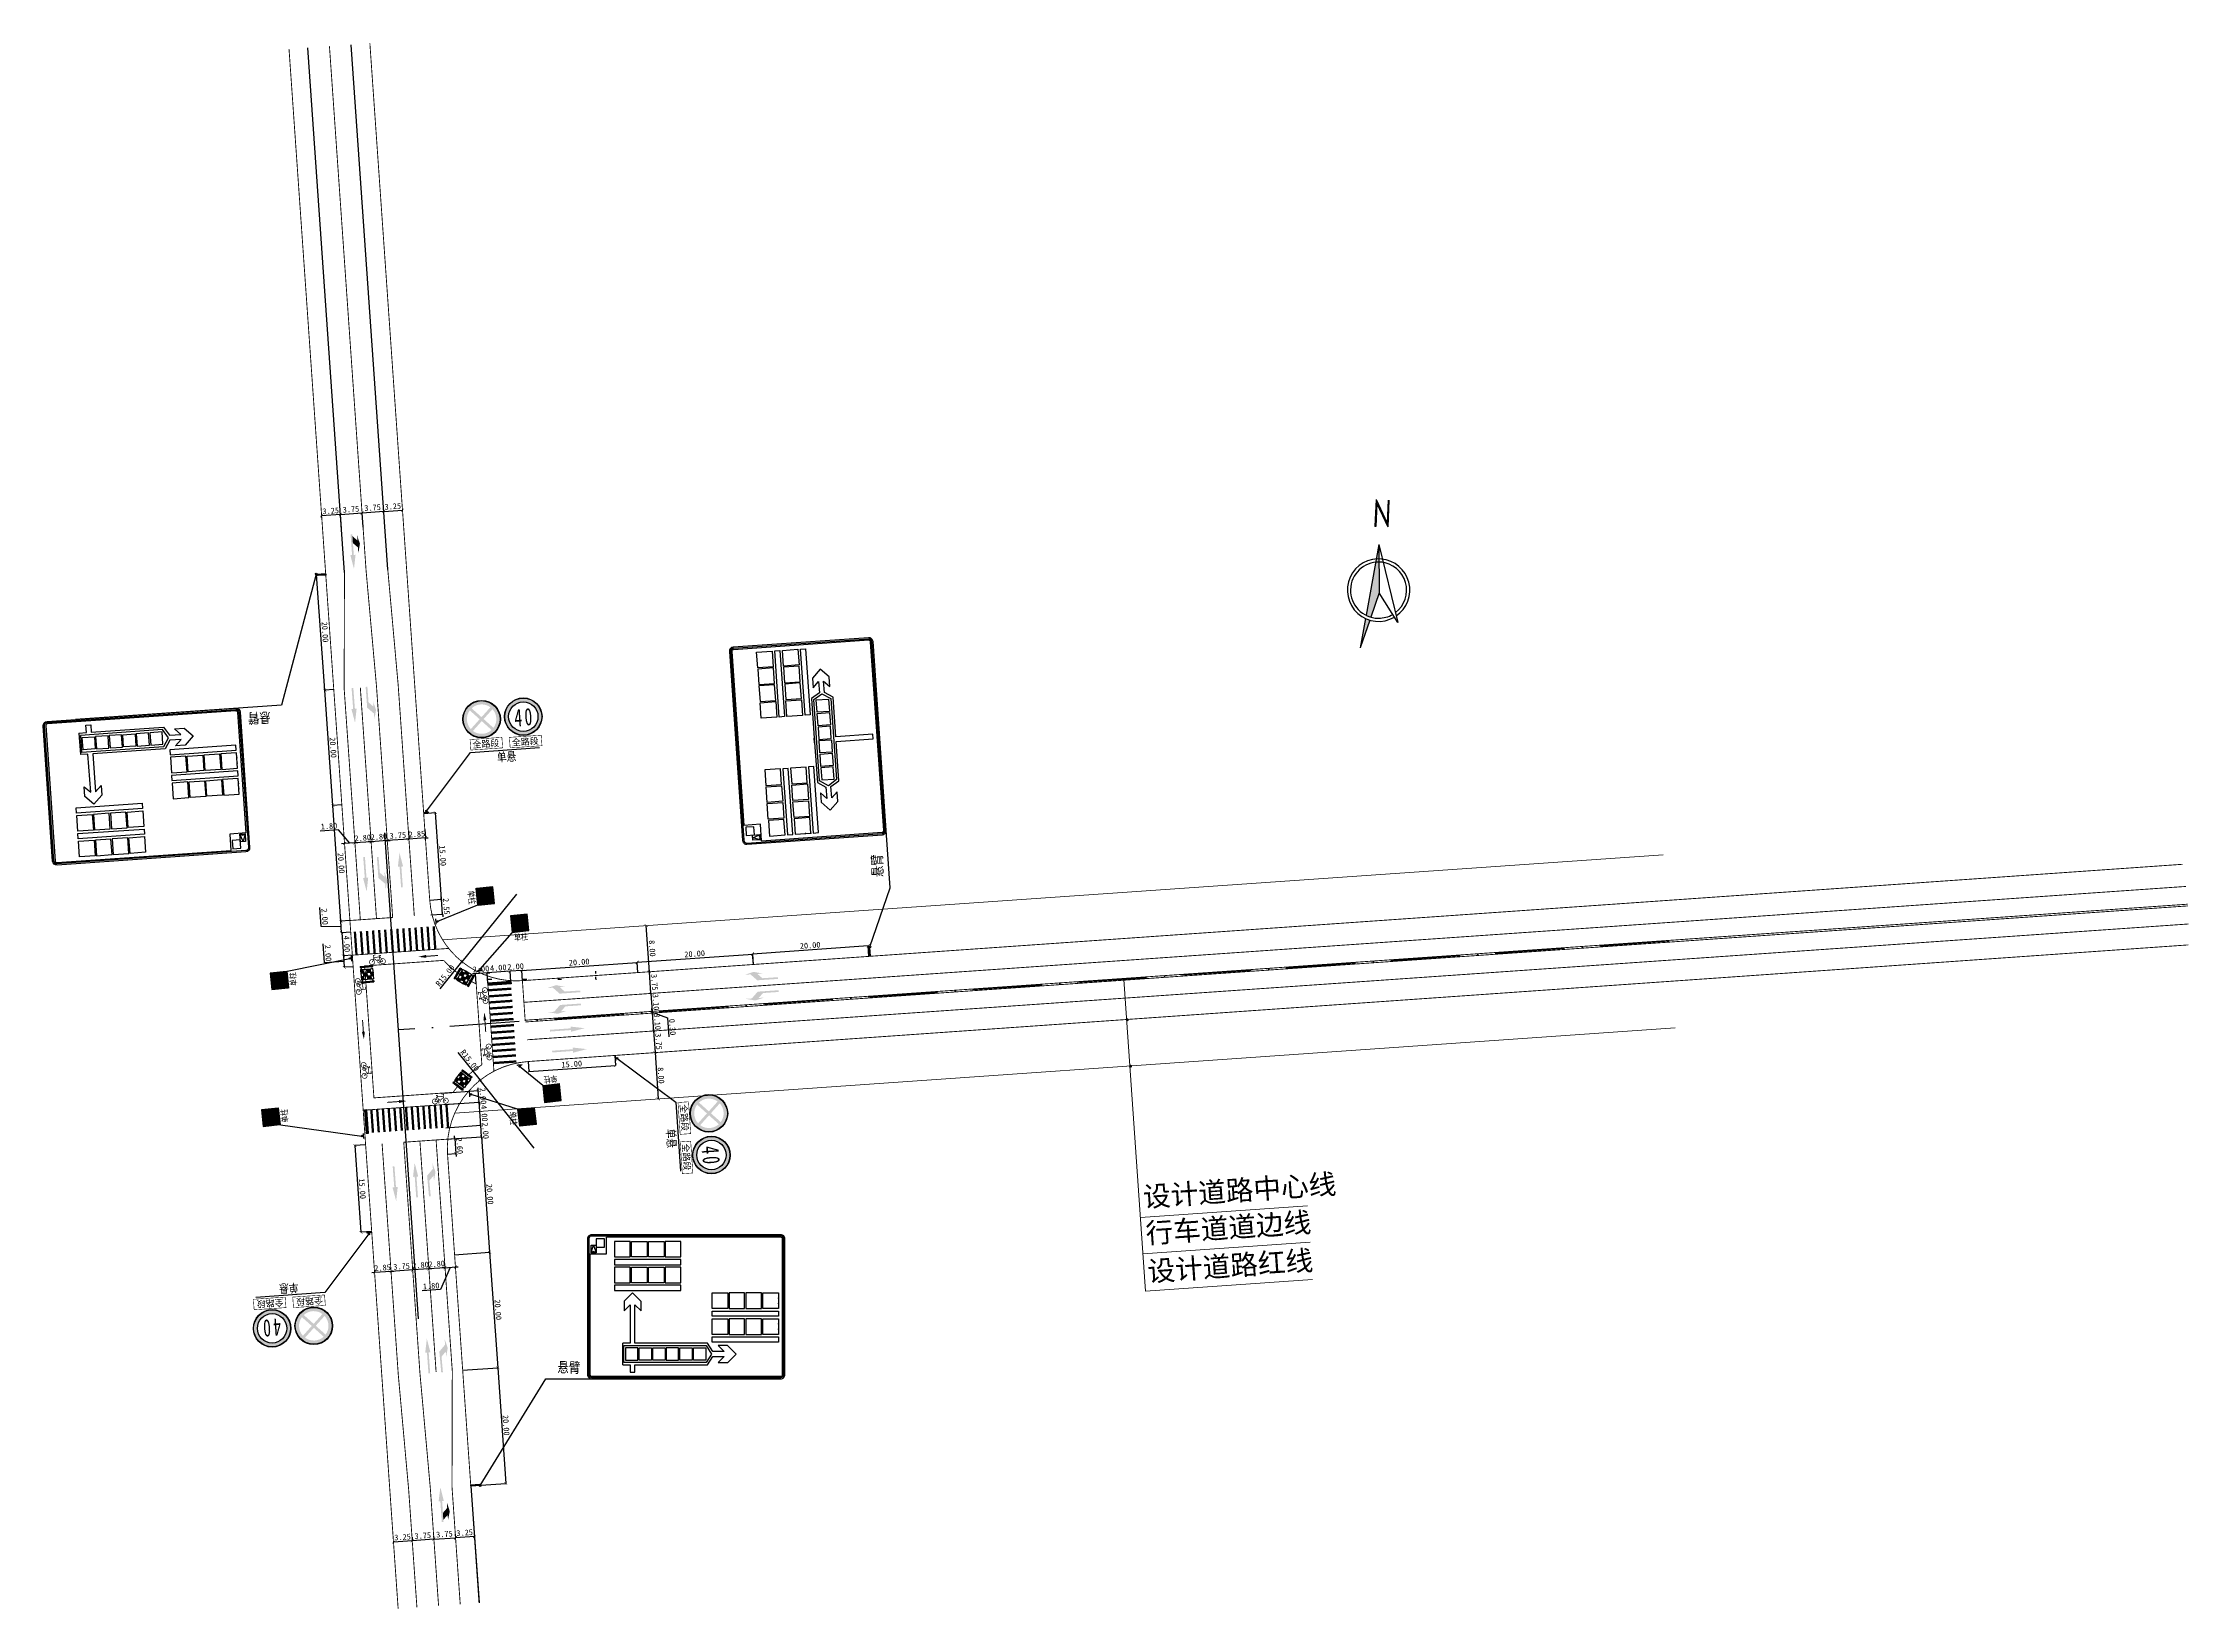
# Model space of a CAD drawing. Extents: x 561664 to 562035, y 4300329 to 4300600.
import ezdxf
from ezdxf.enums import TextEntityAlignment as Align

# ---------------------------------------------------------------- set-up
doc = ezdxf.new("R2010")
doc.units = 0
doc.header["$LTSCALE"] = 10
doc.linetypes.add('ACAD_ISO10W100', pattern=[18, 12, -3, 0, -3])
doc.linetypes.add('JTSS01', pattern=[6, 2, -4])
doc.layers.get('0').update_dxf_attribs({"linetype": 'CONTINUOUS'})
doc.layers.get('Defpoints').update_dxf_attribs({"linetype": 'CONTINUOUS', "lineweight": 0})
for name, color, linetype in [('@-中心线', 50, 'CONTINUOUS'), ('@-交通标志', 7, 'CONTINUOUS'), ('@-指北针', 7, 'CONTINUOUS'), ('@-设计标注', 7, 'CONTINUOUS'), ('@-辅助设计', 4, 'CONTINUOUS'), ('@-道路标线', 7, 'CONTINUOUS'), ('AXIS', 6, 'CONTINUOUS')]:
    doc.layers.add(name, color=color, linetype=linetype)
doc.layers.add('@-红线', color=1, linetype='CONTINUOUS', lineweight=0)
doc.layers.add('pp-dl-bz', color=7, linetype='CONTINUOUS', lineweight=0)
doc.styles.add('--黑体', font='simhei.ttf')
doc.styles.add('-黑体', font='simhei.ttf', dxfattribs={"width": 0.8})
doc.styles.add('宋体', font='')
doc.styles.add('标线文字样式', font='simhei.ttf')
doc.styles.add('黑体', font='simhei.ttf')
doc.styles.get('宋体').set_extended_font_data('SimSun')
doc.dimstyles.new('标志标注', dxfattribs={"dimtxt": 1, "dimasz": 0.5, "dimexe": 0, "dimexo": 0, "dimgap": 0.25, "dimtad": 1, "dimzin": 0, "dimdsep": 46, "dimtxsty": '--黑体', "dimblk": 'ARCHTICK', "dimcen": 0.09, "dimadec": 0, "dimazin": 0, "dimtfac": 1, "dimtix": 1, "dimtmove": 1, "dimatfit": 0, "dimfxl": 1, "dimtolj": 1, "dimtzin": 0, "dimarcsym": 0})

# ---------------------------------------------------------------- blocks, each defined once
blk = doc.blocks.new('zhibeizhen')
at = {"layer": '@-指北针', "color": 6}
for p, q in [((561104.32, 4303102.87), (561103.91, 4303093.64)), ((561104.58, 4303101.54), (561104.22, 4303093.62)), ((561104.32, 4303102.87), (561108.08, 4303094.77)), ((561104.58, 4303101.54), (561108.33, 4303093.44)), ((561108.43, 4303102.69), (561108.08, 4303094.77)), ((561108.75, 4303102.67), (561108.33, 4303093.44)), ((561103.91, 4303093.64), (561103.91, 4303093.64)), ((561104.22, 4303093.62), (561103.91, 4303093.64)), ((561103.91, 4303093.64), (561103.91, 4303093.64)), ((561108.08, 4303094.77), (561108.08, 4303094.77)), ((561108.08, 4303094.77), (561108.08, 4303094.77)), ((561108.33, 4303093.44), (561108.33, 4303093.44)), ((561108.33, 4303093.44), (561108.33, 4303093.44))]:
    blk.add_line(p, q, dxfattribs=at)
at = {"layer": '@-指北针'}
for p, q in [((561105.24, 4303087.33), (561100.83, 4303062.94)), ((561105.24, 4303087.33), (561105.39, 4303070.71)), ((561105.24, 4303087.33), (561111.76, 4303060.49)), ((561105.39, 4303070.71), (561102.47, 4303062.3)), ((561111.76, 4303060.49), (561105.39, 4303070.71)), ((561100.62, 4303061.82), (561098.79, 4303051.72)), ((561102.11, 4303061.26), (561098.79, 4303051.72))]:
    blk.add_line(p, q, dxfattribs=at)
for radius, start, end in [(10.79, 83.16577, 300.49103), (9.69, 83.16579, 263.16576), (9.69, 306.72797, 85.30669), (10.79, 304.27055, 84.73931), (9.69, 263.16577, 270.04456), (9.69, 270.04456, 300.32732)]:
    blk.add_arc((561105.16, 4303071.61), radius, start, end, dxfattribs=at)
for points in [[(561104.22, 4303093.62), (561103.91, 4303093.64), (561104.58, 4303101.54), (561104.32, 4303102.87)], [(561108.33, 4303093.44), (561104.58, 4303101.54), (561108.08, 4303094.77), (561104.32, 4303102.87)], [(561108.33, 4303093.44), (561108.08, 4303094.77), (561108.75, 4303102.67), (561108.43, 4303102.69)], [(561105.24, 4303087.33), (561105.39, 4303070.71), (561100.83, 4303062.94), (561102.47, 4303062.3)], [(561100.62, 4303061.82), (561102.11, 4303061.26), (561098.79, 4303051.72)]]:
    blk.add_solid(points, dxfattribs=at)
blk = doc.blocks.new('_ARCHTICK')
at = {"color": 0, "linetype": 'ByBlock', "const_width": 0.15}
blk.add_lwpolyline([(-0.5, -0.5), (0.5, 0.5)], dxfattribs=at)
blk = doc.blocks.new('*D2')
at = {"layer": '@-设计标注', "color": 0, "lineweight": -2, "transparency": 16777216}
for p, q in [((561746.69, 4300439.36), (561766.63, 4300440.76)), ((561746.81, 4300437.6), (561746.69, 4300439.36)), ((561766.76, 4300439), (561766.63, 4300440.76))]:
    blk.add_line(p, q, dxfattribs=at)
at = {"layer": 'Defpoints', "color": 0, "transparency": 16777216}
for p in [(561746.81, 4300437.6), (561766.63, 4300440.76), (561766.76, 4300439)]:
    blk.add_point(p, dxfattribs=at)
at = {"layer": '@-设计标注', "color": 0, "lineweight": -2, "transparency": 16777216, "xscale": 0.5, "yscale": 0.5, "zscale": 0.5}
for p, rotation in [((561746.69, 4300439.36), 184.0093906393796), ((561766.63, 4300440.76), 4.009390639379552)]:
    blk.add_blockref('_ARCHTICK', p, dxfattribs=dict(at, rotation=rotation))
at = {"layer": '@-设计标注', "color": 0, "transparency": 16777216, "insert": (561756.61, 4300440.81), "char_height": 1, "attachment_point": 5, "rotation": 4.0094, "style": '--黑体'}
blk.add_mtext('\\A1;20.00', dxfattribs=at)
blk = doc.blocks.new('*D3')
at = {"layer": '@-设计标注', "color": 0, "lineweight": -2, "transparency": 16777216}
for p, q in [((561766.63, 4300440.79), (561786.59, 4300442.19)), ((561786.71, 4300440.4), (561786.59, 4300442.19)), ((561766.76, 4300439), (561766.63, 4300440.79))]:
    blk.add_line(p, q, dxfattribs=at)
at = {"layer": 'Defpoints', "color": 0, "transparency": 16777216}
for p in [(561786.59, 4300442.19), (561766.76, 4300439), (561786.71, 4300440.4)]:
    blk.add_point(p, dxfattribs=at)
at = {"layer": '@-设计标注', "color": 0, "lineweight": -2, "transparency": 16777216, "xscale": 0.5, "yscale": 0.5, "zscale": 0.5}
for p, rotation in [((561786.59, 4300442.19), 4.009390634556278), ((561766.63, 4300440.79), 184.0093906345563)]:
    blk.add_blockref('_ARCHTICK', p, dxfattribs=dict(at, rotation=rotation))
at = {"layer": '@-设计标注', "color": 0, "transparency": 16777216, "insert": (561776.56, 4300442.24), "char_height": 1, "attachment_point": 5, "rotation": 4.0094, "style": '--黑体'}
blk.add_mtext('\\A1;20.00', dxfattribs=at)
blk = doc.blocks.new('*D4')
at = {"layer": '@-设计标注', "color": 0, "lineweight": -2, "transparency": 16777216}
for p, q in [((561786.58, 4300442.25), (561806.54, 4300443.65)), ((561786.71, 4300440.4), (561786.58, 4300442.25)), ((561806.67, 4300441.8), (561806.54, 4300443.65))]:
    blk.add_line(p, q, dxfattribs=at)
at = {"layer": 'Defpoints', "color": 0, "transparency": 16777216}
for p in [(561806.54, 4300443.65), (561806.67, 4300441.8), (561786.71, 4300440.4)]:
    blk.add_point(p, dxfattribs=at)
at = {"layer": '@-设计标注', "color": 0, "lineweight": -2, "transparency": 16777216, "xscale": 0.5, "yscale": 0.5, "zscale": 0.5}
for p, rotation in [((561786.58, 4300442.25), 184.009390638156), ((561806.54, 4300443.65), 4.009390638155993)]:
    blk.add_blockref('_ARCHTICK', p, dxfattribs=dict(at, rotation=rotation))
at = {"layer": '@-设计标注', "color": 0, "transparency": 16777216, "insert": (561796.51, 4300443.71), "char_height": 1, "attachment_point": 5, "rotation": 4.0094, "style": '--黑体'}
blk.add_mtext('\\A1;20.00', dxfattribs=at)
blk = doc.blocks.new('*D5')
at = {"layer": '@-道路标线', "color": 0, "lineweight": -2, "transparency": 16777216}
blk.add_line((561769.01, 4300435.4), (561768.75, 4300439.14), dxfattribs=at)
at = {"layer": 'Defpoints', "color": 0, "transparency": 16777216}
for p in [(561768.75, 4300439.14), (561768.75, 4300439.14), (561769.01, 4300435.4)]:
    blk.add_point(p, dxfattribs=at)
at = {"layer": '@-道路标线', "color": 0, "lineweight": -2, "transparency": 16777216, "xscale": 0.5, "yscale": 0.5, "zscale": 0.5}
for p, rotation in [((561768.75, 4300439.14), 94.00939063445449), ((561769.01, 4300435.4), 274.0093906344545)]:
    blk.add_blockref('_ARCHTICK', p, dxfattribs=dict(at, rotation=rotation))
at = {"layer": '@-道路标线', "color": 0, "transparency": 16777216, "insert": (561769.63, 4300437.32), "char_height": 1, "attachment_point": 5, "rotation": 274.0094, "style": '--黑体'}
blk.add_mtext('\\A1;3.75', dxfattribs=at)
blk = doc.blocks.new('*D6')
at = {"layer": '@-道路标线', "color": 0, "lineweight": -2, "transparency": 16777216}
for p, q in [((561768.2, 4300447.11), (561768.21, 4300447.12)), ((561768.77, 4300439.14), (561768.21, 4300447.12)), ((561768.75, 4300439.14), (561768.77, 4300439.14))]:
    blk.add_line(p, q, dxfattribs=at)
at = {"layer": 'Defpoints', "color": 0, "transparency": 16777216}
for p in [(561768.2, 4300447.11), (561768.21, 4300447.12), (561768.75, 4300439.14)]:
    blk.add_point(p, dxfattribs=at)
at = {"layer": '@-道路标线', "color": 0, "lineweight": -2, "transparency": 16777216, "xscale": 0.5, "yscale": 0.5, "zscale": 0.5}
for p, rotation in [((561768.21, 4300447.12), 93.98920313450355), ((561768.77, 4300439.14), 273.9892031345036)]:
    blk.add_blockref('_ARCHTICK', p, dxfattribs=dict(at, rotation=rotation))
at = {"layer": '@-道路标线', "color": 0, "transparency": 16777216, "insert": (561769.24, 4300443.18), "char_height": 1, "attachment_point": 5, "rotation": 273.9892, "style": '--黑体'}
blk.add_mtext('\\A1;8.00', dxfattribs=at)
blk = doc.blocks.new('*D7')
at = {"layer": '@-道路标线', "color": 0, "lineweight": -2, "transparency": 16777216}
for p, q in [((561769.23, 4300432.3), (561769.19, 4300432.8)), ((561769.23, 4300432.3), (561769.23, 4300432.3)), ((561769.23, 4300432.3), (561769.25, 4300432)), ((561769.23, 4300432.3), (561769.25, 4300432)), ((561769.24, 4300432.15), (561771.86, 4300431.16)), ((561769.25, 4300432), (561769.25, 4300432)), ((561769.25, 4300432), (561769.28, 4300431.5)), ((561771.86, 4300431.16), (561772.08, 4300427.91))]:
    blk.add_line(p, q, dxfattribs=at)
at = {"layer": 'Defpoints', "color": 0, "transparency": 16777216}
for p in [(561769.23, 4300432.3), (561769.25, 4300432), (561769.25, 4300432)]:
    blk.add_point(p, dxfattribs=at)
at = {"layer": '@-道路标线', "color": 0, "lineweight": -2, "transparency": 16777216, "xscale": 0.5, "yscale": 0.5, "zscale": 0.5}
for p, rotation in [((561769.23, 4300432.3), 273.9892031409994), ((561769.25, 4300432), 93.98920314099941)]:
    blk.add_blockref('_ARCHTICK', p, dxfattribs=dict(at, rotation=rotation))
at = {"layer": '@-道路标线', "color": 0, "transparency": 16777216, "insert": (561772.72, 4300429.59), "char_height": 1, "attachment_point": 5, "rotation": 273.9892, "style": '--黑体'}
blk.add_mtext('\\A1;0.30', dxfattribs=at)
blk = doc.blocks.new('A$C68AE73CF')
at = {"layer": '@-交通标志'}
for points in [[(0, 0), (460, 0, 0.414214), (470, 10), (470, 340, 0.414214), (460, 350), (0, 350, 0.414214), (-10, 340), (-10, 10, 0.414214)], [(0, 3), (460, 3, 0.414214), (467, 10), (467, 340, 0.414214), (460, 347), (0, 347, 0.414214), (-7, 340), (-7, 10, 0.414214)]]:
    blk.add_lwpolyline(points, format="xyb", close=True, dxfattribs=at)
blk.add_lwpolyline([(-4, 304), (-4, 10, 0.414214), (0, 6), (460, 6, 0.414214), (464, 10), (464, 340, 0.414214), (460, 344), (36, 344)], format="xyb", dxfattribs=at)
for points in [[(-4, 304), (36, 304), (36, 344)], [(-1.4, 306.5), (4.7, 324.9), (11.4, 306.4), (4.8, 309.4), (-1.4, 306.5)], [(224.2, 158.7), (235.8, 158.7), (128.1, 158.7), (115.4, 138.7), (87.7, 138.7), (102.2, 153.1), (79.2, 153.1), (58.3, 132.6), (78.6, 112.3), (102, 112.3), (87.8, 126.5), (115.4, 126.5), (128.4, 106.4), (224.2, 106.4), (224.2, 106.4), (224.2, 16), (235.8, 16), (235.8, 106.4), (332.1, 106.4), (345.1, 126.5), (372.7, 126.5), (358.5, 112.3), (381.9, 112.3), (402.2, 132.6), (381.3, 153.1), (358.3, 153.1), (372.8, 138.7), (345.1, 138.7), (332.4, 158.7), (235.8, 158.7)]]:
    blk.add_lwpolyline(points, dxfattribs=at)
for points in [[(-1.3, 325), (11.4, 325), (11.4, 306.4), (-1.3, 306.4)], [(11.4, 320.2), (31.4, 320.2), (31.4, 340.2), (11.4, 340.2)], [(6, 246), (44, 246), (44, 284), (6, 284)], [(85, 246), (47, 246), (47, 284), (85, 284)], [(126, 246), (88, 246), (88, 284), (126, 284)], [(129, 246), (167, 246), (167, 284), (129, 284)], [(331, 246), (293, 246), (293, 284), (331, 284)], [(334, 246), (372, 246), (372, 284), (334, 284)], [(375, 246), (413, 246), (413, 284), (375, 284)], [(454, 246), (416, 246), (416, 284), (454, 284)], [(6, 227.3), (167, 227.3), (167, 240), (6, 240)], [(6, 183.3), (44, 183.3), (44, 221.3), (6, 221.3)], [(85, 183.3), (47, 183.3), (47, 221.3), (85, 221.3)], [(126, 183.3), (88, 183.3), (88, 221.3), (126, 221.3)], [(129, 183.3), (167, 183.3), (167, 221.3), (129, 221.3)], [(454, 227.3), (293, 227.3), (293, 240), (454, 240)], [(331, 183.3), (293, 183.3), (293, 221.3), (331, 221.3)], [(334, 183.3), (372, 183.3), (372, 221.3), (334, 221.3)], [(375, 183.3), (413, 183.3), (413, 221.3), (375, 221.3)], [(454, 183.3), (416, 183.3), (416, 221.3), (454, 221.3)], [(6, 164.7), (167, 164.7), (167, 177.3), (6, 177.3)], [(454, 164.7), (293, 164.7), (293, 177.3), (454, 177.3)], [(329.3, 153), (342.3, 132.6), (329, 112.1), (131.5, 112.1), (118.2, 132.6), (131.2, 153)], [(133.1, 117.6), (163.1, 117.6), (163.1, 147.6), (133.1, 147.6)], [(196.1, 117.6), (166.1, 117.6), (166.1, 147.6), (196.1, 147.6)], [(229.1, 117.6), (199.1, 117.6), (199.1, 147.6), (229.1, 147.6)], [(232.1, 117.6), (262.1, 117.6), (262.1, 147.6), (232.1, 147.6)], [(295.1, 117.6), (265.1, 117.6), (265.1, 147.6), (295.1, 147.6)], [(328.1, 117.6), (298.1, 117.6), (298.1, 147.6), (328.1, 147.6)]]:
    blk.add_lwpolyline(points, close=True, dxfattribs=at)
for p in [(6, 196), (6, 183.3)]:
    blk.add_point(p, dxfattribs=at)
blk = doc.blocks.new('*D10')
at = {"layer": '@-设计标注', "color": 0, "lineweight": -2, "transparency": 16777216}
for p, q in [((561769.01, 4300435.4), (561768.98, 4300435.9)), ((561769.01, 4300435.4), (561769.01, 4300435.4)), ((561769.01, 4300435.4), (561769.23, 4300432.3)), ((561769.23, 4300432.3), (561769.23, 4300432.3)), ((561769.23, 4300432.3), (561769.26, 4300431.8))]:
    blk.add_line(p, q, dxfattribs=at)
at = {"layer": 'Defpoints', "color": 0, "transparency": 16777216}
for p in [(561769.01, 4300435.4), (561769.23, 4300432.3), (561769.23, 4300432.3)]:
    blk.add_point(p, dxfattribs=at)
at = {"layer": '@-设计标注', "color": 0, "lineweight": -2, "transparency": 16777216, "xscale": 0.5, "yscale": 0.5, "zscale": 0.5}
for p, rotation in [((561769.01, 4300435.4), 273.9892031357639), ((561769.23, 4300432.3), 93.98920313576396)]:
    blk.add_blockref('_ARCHTICK', p, dxfattribs=dict(at, rotation=rotation))
at = {"layer": '@-设计标注', "color": 0, "transparency": 16777216, "insert": (561769.87, 4300433.9), "char_height": 1, "attachment_point": 5, "rotation": 273.9892, "style": '--黑体'}
blk.add_mtext('\\A1;3.10', dxfattribs=at)
blk = doc.blocks.new('*D11')
at = {"layer": '@-设计标注', "color": 0, "lineweight": -2, "transparency": 16777216}
for p, q in [((561769.25, 4300432), (561769.21, 4300432.5)), ((561769.25, 4300432), (561769.25, 4300432)), ((561769.25, 4300432), (561769.48, 4300428.91)), ((561769.48, 4300428.91), (561769.48, 4300428.91)), ((561769.48, 4300428.91), (561769.51, 4300428.41))]:
    blk.add_line(p, q, dxfattribs=at)
at = {"layer": 'Defpoints', "color": 0, "transparency": 16777216}
for p in [(561769.25, 4300432), (561769.48, 4300428.91), (561769.48, 4300428.91)]:
    blk.add_point(p, dxfattribs=at)
at = {"layer": '@-设计标注', "color": 0, "lineweight": -2, "transparency": 16777216, "xscale": 0.5, "yscale": 0.5, "zscale": 0.5}
for p, rotation in [((561769.25, 4300432), 274.2460772336888), ((561769.48, 4300428.91), 94.24607723368875)]:
    blk.add_blockref('_ARCHTICK', p, dxfattribs=dict(at, rotation=rotation))
at = {"layer": '@-设计标注', "color": 0, "transparency": 16777216, "insert": (561770.12, 4300430.51), "char_height": 1, "attachment_point": 5, "rotation": 274.2461, "style": '--黑体'}
blk.add_mtext('\\A1;3.10', dxfattribs=at)
blk = doc.blocks.new('*D12')
at = {"layer": '@-设计标注', "color": 0, "lineweight": -2, "transparency": 16777216}
for p, q in [((561769.41, 4300428.91), (561769.46, 4300428.92)), ((561769.46, 4300428.92), (561769.72, 4300425.18)), ((561769.67, 4300425.17), (561769.72, 4300425.18))]:
    blk.add_line(p, q, dxfattribs=at)
at = {"layer": 'Defpoints', "color": 0, "transparency": 16777216}
for p in [(561769.41, 4300428.91), (561769.67, 4300425.17), (561769.72, 4300425.18)]:
    blk.add_point(p, dxfattribs=at)
at = {"layer": '@-设计标注', "color": 0, "lineweight": -2, "transparency": 16777216, "xscale": 0.5, "yscale": 0.5, "zscale": 0.5}
for p, rotation in [((561769.46, 4300428.92), 93.98668114466035), ((561769.72, 4300425.18), 273.9866811446604)]:
    blk.add_blockref('_ARCHTICK', p, dxfattribs=dict(at, rotation=rotation))
at = {"layer": '@-设计标注', "color": 0, "transparency": 16777216, "insert": (561770.34, 4300427.1), "char_height": 1, "attachment_point": 5, "rotation": 273.9867, "style": '--黑体'}
blk.add_mtext('\\A1;3.75', dxfattribs=at)
blk = doc.blocks.new('*D13')
at = {"layer": '@-道路标线', "color": 0, "lineweight": -2, "transparency": 16777216}
for p, q in [((561744.69, 4300439.22), (561744.19, 4300439.19)), ((561746.69, 4300439.36), (561744.69, 4300439.22)), ((561744.82, 4300437.46), (561744.69, 4300439.22)), ((561746.69, 4300439.36), (561747.19, 4300439.39)), ((561746.81, 4300437.6), (561746.69, 4300439.36))]:
    blk.add_line(p, q, dxfattribs=at)
at = {"layer": 'Defpoints', "color": 0, "transparency": 16777216}
for p in [(561744.69, 4300439.22), (561744.82, 4300437.46), (561746.81, 4300437.6)]:
    blk.add_point(p, dxfattribs=at)
at = {"layer": '@-道路标线', "color": 0, "lineweight": -2, "transparency": 16777216, "xscale": 0.5, "yscale": 0.5, "zscale": 0.5}
for p, rotation in [((561744.69, 4300439.22), 4.000000007810074), ((561746.69, 4300439.36), 184.0000000078101)]:
    blk.add_blockref('_ARCHTICK', p, dxfattribs=dict(at, rotation=rotation))
at = {"layer": '@-道路标线', "color": 0, "transparency": 16777216, "insert": (561745.64, 4300440.04), "char_height": 1, "attachment_point": 5, "rotation": 4, "style": '--黑体'}
blk.add_mtext('\\A1;2.00', dxfattribs=at)
blk = doc.blocks.new('*D14')
at = {"layer": '@-道路标线', "color": 0, "linetype": 'Continuous', "lineweight": -2, "transparency": 16777216}
for p, q in [((561744.69, 4300439.22), (561740.7, 4300438.94)), ((561740.83, 4300437.19), (561740.7, 4300438.94)), ((561744.82, 4300437.46), (561744.69, 4300439.22))]:
    blk.add_line(p, q, dxfattribs=at)
at = {"layer": 'Defpoints', "color": 0, "linetype": 'Continuous', "transparency": 16777216}
for p in [(561740.7, 4300438.94), (561744.82, 4300437.46), (561740.83, 4300437.19)]:
    blk.add_point(p, dxfattribs=at)
at = {"layer": '@-道路标线', "color": 0, "linetype": 'Continuous', "lineweight": -2, "transparency": 16777216, "xscale": 0.5, "yscale": 0.5, "zscale": 0.5}
for p, rotation in [((561740.7, 4300438.94), 184.0000000078101), ((561744.69, 4300439.22), 4.000000007810058)]:
    blk.add_blockref('_ARCHTICK', p, dxfattribs=dict(at, rotation=rotation))
at = {"layer": '@-道路标线', "color": 0, "linetype": 'Continuous', "transparency": 16777216, "insert": (561742.64, 4300439.83), "char_height": 1, "attachment_point": 5, "rotation": 4, "style": '--黑体'}
blk.add_mtext('\\A1;4.00', dxfattribs=at)
blk = doc.blocks.new('*U15')
at = {"layer": '@-道路标线'}
h = blk.add_hatch(dxfattribs=at)
h.set_pattern_fill('ANGLE', color=256)
h.set_pattern_definition([(0, (-561742.834, -4300437.1255), (0, 6.985), [5.08, -1.905]), (90, (-561742.834, -4300437.1255), (-6.985, 4e-16), [5.08, -1.905])])
h.paths.add_polyline_path([(1.98, 0.34), (-2.01, 0.06), (-1.98, -0.34), (2.01, -0.06)])
blk = doc.blocks.new('*U16')
at = {"layer": '@-辅助设计', "color": 0, "linetype": 'ByBlock', "lineweight": -2, "transparency": 16777216}
for p in [(0, 2.03), (0, 1.02), (0, 0), (6.03, 2.03), (6.03, 1.02), (6.03, 0), (12.05, 2.03), (12.05, 1.02), (12.05, 0), (18.08, 2.03), (18.08, 1.02), (18.08, 0)]:
    blk.add_blockref('*U15', p, dxfattribs=at)
blk = doc.blocks.new('*U17')
at = {"layer": '@-辅助设计'}
h = blk.add_hatch(color=0, dxfattribs=at)
h.dxf.hatch_style = 1
h.paths.add_polyline_path([(0, 0), (0, -4), (0.4, -4), (0.4, 0)])
blk = doc.blocks.new('*U18')
at = {"layer": '@-道路标线', "color": 0, "linetype": 'ByBlock', "lineweight": -2, "transparency": 16777216, "rotation": 274.0121914370716}
for p in [(561744.82, 4300437.46), (561744.89, 4300436.42), (561744.96, 4300435.37), (561745.04, 4300434.32), (561745.11, 4300433.27), (561745.18, 4300432.23), (561745.26, 4300431.18), (561745.33, 4300430.13), (561745.4, 4300429.09), (561745.48, 4300428.04), (561745.55, 4300426.99), (561745.62, 4300425.94), (561745.7, 4300424.9), (561745.77, 4300423.85)]:
    blk.add_blockref('*U17', p, dxfattribs=at)
blk = doc.blocks.new('*U19')
at = {"layer": '@-辅助设计'}
h = blk.add_hatch(color=0, dxfattribs=at)
h.dxf.hatch_style = 1
h.paths.add_polyline_path([(0, 0), (0, -4), (0.4, -4), (0.4, 0)])
blk = doc.blocks.new('*U20')
at = {"layer": '@-道路标线', "color": 0, "linetype": 'ByBlock', "lineweight": -2, "transparency": 16777216, "rotation": 274.0121914370716}
for p in [(561744.82, 4300437.46), (561744.89, 4300436.42), (561744.96, 4300435.37), (561745.04, 4300434.32), (561745.11, 4300433.27), (561745.18, 4300432.23), (561745.26, 4300431.18), (561745.33, 4300430.13), (561745.4, 4300429.09), (561745.48, 4300428.04), (561745.55, 4300426.99), (561745.62, 4300425.94), (561745.7, 4300424.9), (561745.77, 4300423.85)]:
    blk.add_blockref('*U19', p, dxfattribs=at)
blk = doc.blocks.new('*D21')
at = {"layer": '@-设计标注', "color": 0, "lineweight": -2, "transparency": 16777216}
for p, q in [((561730.8, 4300451.52), (561732.83, 4300451.66)), ((561730.98, 4300448.97), (561733.01, 4300449.11)), ((561732.83, 4300451.66), (561732.8, 4300452.16)), ((561733.01, 4300449.11), (561732.83, 4300451.66)), ((561733.01, 4300449.11), (561733.05, 4300448.62))]:
    blk.add_line(p, q, dxfattribs=at)
at = {"layer": 'Defpoints', "color": 0, "transparency": 16777216}
for p in [(561730.8, 4300451.52), (561730.98, 4300448.97), (561732.83, 4300451.66)]:
    blk.add_point(p, dxfattribs=at)
at = {"layer": '@-设计标注', "color": 0, "lineweight": -2, "transparency": 16777216, "xscale": 0.5, "yscale": 0.5, "zscale": 0.5}
for p, rotation in [((561732.83, 4300451.66), 273.9999999993881), ((561733.01, 4300449.11), 93.99999999938811)]:
    blk.add_blockref('_ARCHTICK', p, dxfattribs=dict(at, rotation=rotation))
at = {"layer": '@-设计标注', "color": 0, "transparency": 16777216, "insert": (561733.67, 4300450.44), "char_height": 1, "attachment_point": 5, "rotation": 274, "style": '--黑体'}
blk.add_mtext('\\A1;2.55', dxfattribs=at)
blk = doc.blocks.new('*D22')
at = {"layer": '@-设计标注', "color": 0, "lineweight": -2, "transparency": 16777216}
for p, q in [((561729.76, 4300466.48), (561731.79, 4300466.62)), ((561732.83, 4300451.66), (561731.79, 4300466.62)), ((561730.8, 4300451.52), (561732.83, 4300451.66))]:
    blk.add_line(p, q, dxfattribs=at)
at = {"layer": 'Defpoints', "color": 0, "transparency": 16777216}
for p in [(561729.76, 4300466.48), (561731.79, 4300466.62), (561730.8, 4300451.52)]:
    blk.add_point(p, dxfattribs=at)
at = {"layer": '@-设计标注', "color": 0, "lineweight": -2, "transparency": 16777216, "xscale": 0.5, "yscale": 0.5, "zscale": 0.5}
for p, rotation in [((561731.79, 4300466.62), 94.0000000003627), ((561732.83, 4300451.66), 274.0000000003627)]:
    blk.add_blockref('_ARCHTICK', p, dxfattribs=dict(at, rotation=rotation))
at = {"layer": '@-设计标注', "color": 0, "transparency": 16777216, "insert": (561733.06, 4300459.19), "char_height": 1, "attachment_point": 5, "rotation": 274, "style": '--黑体'}
blk.add_mtext('\\A1;15.00', dxfattribs=at)
blk = doc.blocks.new('*D23')
at = {"layer": '@-设计标注', "color": 0, "lineweight": -2, "transparency": 16777216}
for p, q in [((561738.71, 4300438.8), (561738.21, 4300438.77)), ((561740.7, 4300438.94), (561738.71, 4300438.8)), ((561738.83, 4300437.05), (561738.71, 4300438.8)), ((561740.7, 4300438.94), (561741.2, 4300438.98)), ((561740.83, 4300437.19), (561740.7, 4300438.94))]:
    blk.add_line(p, q, dxfattribs=at)
at = {"layer": 'Defpoints', "color": 0, "transparency": 16777216}
for p in [(561738.71, 4300438.8), (561738.83, 4300437.05), (561740.83, 4300437.19)]:
    blk.add_point(p, dxfattribs=at)
at = {"layer": '@-设计标注', "color": 0, "lineweight": -2, "transparency": 16777216, "xscale": 0.5, "yscale": 0.5, "zscale": 0.5}
for p, rotation in [((561738.71, 4300438.8), 4.000000050622325), ((561740.7, 4300438.94), 184.0000000506223)]:
    blk.add_blockref('_ARCHTICK', p, dxfattribs=dict(at, rotation=rotation))
at = {"layer": '@-设计标注', "color": 0, "transparency": 16777216, "insert": (561739.65, 4300439.63), "char_height": 1, "attachment_point": 5, "rotation": 4, "style": '--黑体'}
blk.add_mtext('\\A1;2.00', dxfattribs=at)
blk = doc.blocks.new('*D24')
at = {"layer": '@-设计标注', "color": 0, "lineweight": -2, "transparency": 16777216}
for p, q in [((561727.11, 4300463.51), (561727.21, 4300462.07)), ((561729.95, 4300463.71), (561730.05, 4300462.27)), ((561727.21, 4300462.07), (561726.71, 4300462.03)), ((561730.05, 4300462.27), (561727.21, 4300462.07)), ((561730.05, 4300462.27), (561730.55, 4300462.3))]:
    blk.add_line(p, q, dxfattribs=at)
at = {"layer": 'Defpoints', "color": 0, "transparency": 16777216}
for p in [(561727.11, 4300463.51), (561729.95, 4300463.71), (561727.21, 4300462.07)]:
    blk.add_point(p, dxfattribs=at)
at = {"layer": '@-设计标注', "color": 0, "lineweight": -2, "transparency": 16777216, "xscale": 0.5, "yscale": 0.5, "zscale": 0.5}
for p, rotation in [((561727.21, 4300462.07), 3.999999997585176), ((561730.05, 4300462.27), 183.9999999975851)]:
    blk.add_blockref('_ARCHTICK', p, dxfattribs=dict(at, rotation=rotation))
at = {"layer": '@-设计标注', "color": 0, "transparency": 16777216, "insert": (561728.58, 4300462.92), "char_height": 1, "attachment_point": 5, "rotation": 4, "style": '--黑体'}
blk.add_mtext('\\A1;2.85', dxfattribs=at)
blk = doc.blocks.new('*D25')
at = {"layer": '@-设计标注', "color": 0, "lineweight": -2, "transparency": 16777216}
blk.add_line((561727.21, 4300462.07), (561723.47, 4300461.81), dxfattribs=at)
at = {"layer": 'Defpoints', "color": 0, "transparency": 16777216}
for p in [(561723.47, 4300461.81), (561723.47, 4300461.81), (561727.21, 4300462.07)]:
    blk.add_point(p, dxfattribs=at)
at = {"layer": '@-设计标注', "color": 0, "lineweight": -2, "transparency": 16777216, "xscale": 0.5, "yscale": 0.5, "zscale": 0.5}
for p, rotation in [((561723.47, 4300461.81), 184.0000000112068), ((561727.21, 4300462.07), 4.000000011206781)]:
    blk.add_blockref('_ARCHTICK', p, dxfattribs=dict(at, rotation=rotation))
at = {"layer": '@-设计标注', "color": 0, "transparency": 16777216, "insert": (561725.29, 4300462.69), "char_height": 1, "attachment_point": 5, "rotation": 4, "style": '--黑体'}
blk.add_mtext('\\A1;3.75', dxfattribs=at)
blk = doc.blocks.new('*D26')
at = {"layer": '@-设计标注', "color": 0, "lineweight": -2, "transparency": 16777216}
for p, q in [((561720.68, 4300461.61), (561720.18, 4300461.58)), ((561723.47, 4300461.81), (561720.68, 4300461.61)), ((561723.47, 4300461.81), (561723.97, 4300461.84))]:
    blk.add_line(p, q, dxfattribs=at)
at = {"layer": 'Defpoints', "color": 0, "transparency": 16777216}
for p in [(561720.68, 4300461.61), (561720.68, 4300461.61), (561723.47, 4300461.81)]:
    blk.add_point(p, dxfattribs=at)
at = {"layer": '@-设计标注', "color": 0, "lineweight": -2, "transparency": 16777216, "xscale": 0.5, "yscale": 0.5, "zscale": 0.5}
for p, rotation in [((561720.68, 4300461.61), 4.006329649829781), ((561723.47, 4300461.81), 184.0063296498298)]:
    blk.add_blockref('_ARCHTICK', p, dxfattribs=dict(at, rotation=rotation))
at = {"layer": '@-设计标注', "color": 0, "transparency": 16777216, "insert": (561722.02, 4300462.46), "char_height": 1, "attachment_point": 5, "rotation": 4.0063, "style": '--黑体'}
blk.add_mtext('\\A1;2.80', dxfattribs=at)
blk = doc.blocks.new('*D27')
at = {"layer": '@-设计标注', "color": 0, "lineweight": -2, "transparency": 16777216}
for p, q in [((561717.88, 4300461.42), (561717.38, 4300461.38)), ((561720.68, 4300461.61), (561717.88, 4300461.42)), ((561720.68, 4300461.61), (561721.17, 4300461.65))]:
    blk.add_line(p, q, dxfattribs=at)
at = {"layer": 'Defpoints', "color": 0, "transparency": 16777216}
for p in [(561717.88, 4300461.42), (561717.88, 4300461.42), (561720.68, 4300461.61)]:
    blk.add_point(p, dxfattribs=at)
at = {"layer": '@-设计标注', "color": 0, "lineweight": -2, "transparency": 16777216, "xscale": 0.5, "yscale": 0.5, "zscale": 0.5}
for p, rotation in [((561717.88, 4300461.42), 4.000920105989038), ((561720.68, 4300461.61), 184.000920105989)]:
    blk.add_blockref('_ARCHTICK', p, dxfattribs=dict(at, rotation=rotation))
at = {"layer": '@-设计标注', "color": 0, "transparency": 16777216, "insert": (561719.23, 4300462.27), "char_height": 1, "attachment_point": 5, "rotation": 4.0009, "style": '--黑体'}
blk.add_mtext('\\A1;2.80', dxfattribs=at)
blk = doc.blocks.new('*D28')
at = {"layer": '@-设计标注', "color": 0, "lineweight": -2, "transparency": 16777216}
for p, q in [((561715.04, 4300463.66), (561711.86, 4300463.43)), ((561716.98, 4300461.35), (561715.04, 4300463.66)), ((561716.09, 4300461.29), (561715.59, 4300461.26)), ((561717.88, 4300461.42), (561716.09, 4300461.29)), ((561717.88, 4300461.42), (561716.09, 4300461.29)), ((561716.09, 4300461.29), (561716.09, 4300461.29)), ((561717.88, 4300461.42), (561718.38, 4300461.45)), ((561717.88, 4300461.42), (561717.88, 4300461.42))]:
    blk.add_line(p, q, dxfattribs=at)
at = {"layer": 'Defpoints', "color": 0, "transparency": 16777216}
for p in [(561716.09, 4300461.29), (561716.09, 4300461.29), (561717.88, 4300461.42)]:
    blk.add_point(p, dxfattribs=at)
at = {"layer": '@-设计标注', "color": 0, "lineweight": -2, "transparency": 16777216, "xscale": 0.5, "yscale": 0.5, "zscale": 0.5}
for p, rotation in [((561716.09, 4300461.29), 3.997381978888633), ((561717.88, 4300461.42), 183.9973819788886)]:
    blk.add_blockref('_ARCHTICK', p, dxfattribs=dict(at, rotation=rotation))
at = {"layer": '@-设计标注', "color": 0, "transparency": 16777216, "insert": (561713.4, 4300464.3), "char_height": 1, "attachment_point": 5, "rotation": 3.9974, "style": '--黑体'}
blk.add_mtext('\\A1;1.80', dxfattribs=at)
blk = doc.blocks.new('*D29')
at = {"layer": '@-设计标注', "color": 0, "lineweight": -2, "transparency": 16777216}
for p, q in [((561712.04, 4300446.98), (561711.81, 4300450.23)), ((561715.52, 4300446.89), (561712.04, 4300446.98)), ((561717.02, 4300447.99), (561715.45, 4300447.88)), ((561715.59, 4300445.89), (561715.45, 4300447.88)), ((561717.16, 4300446), (561715.59, 4300445.89))]:
    blk.add_line(p, q, dxfattribs=at)
at = {"layer": 'Defpoints', "color": 0, "transparency": 16777216}
for p in [(561715.45, 4300447.88), (561717.02, 4300447.99), (561717.16, 4300446)]:
    blk.add_point(p, dxfattribs=at)
at = {"layer": '@-设计标注', "color": 0, "lineweight": -2, "transparency": 16777216, "xscale": 0.5, "yscale": 0.5, "zscale": 0.5}
for p, rotation in [((561715.45, 4300447.88), 93.99999999906755), ((561715.59, 4300445.89), 273.9999999990675)]:
    blk.add_blockref('_ARCHTICK', p, dxfattribs=dict(at, rotation=rotation))
at = {"layer": '@-设计标注', "color": 0, "transparency": 16777216, "insert": (561712.68, 4300448.66), "char_height": 1, "attachment_point": 5, "rotation": 274, "style": '--黑体'}
blk.add_mtext('\\A1;2.00', dxfattribs=at)
blk = doc.blocks.new('*D30')
at = {"layer": '@-设计标注', "color": 0, "lineweight": -2, "transparency": 16777216}
for p, q in [((561717.16, 4300446), (561715.6, 4300445.89)), ((561715.6, 4300445.89), (561715.88, 4300441.9)), ((561717.44, 4300442.01), (561715.88, 4300441.9))]:
    blk.add_line(p, q, dxfattribs=at)
at = {"layer": 'Defpoints', "color": 0, "transparency": 16777216}
for p in [(561717.16, 4300446), (561715.88, 4300441.9), (561717.44, 4300442.01)]:
    blk.add_point(p, dxfattribs=at)
at = {"layer": '@-设计标注', "color": 0, "lineweight": -2, "transparency": 16777216, "xscale": 0.5, "yscale": 0.5, "zscale": 0.5}
for p, rotation in [((561715.6, 4300445.89), 94.00632965388647), ((561715.88, 4300441.9), 274.0063296538864)]:
    blk.add_blockref('_ARCHTICK', p, dxfattribs=dict(at, rotation=rotation))
at = {"layer": '@-设计标注', "color": 0, "transparency": 16777216, "insert": (561716.49, 4300443.95), "char_height": 1, "attachment_point": 5, "rotation": 274.0063, "style": '--黑体'}
blk.add_mtext('\\A1;4.00', dxfattribs=at)
blk = doc.blocks.new('*D31')
at = {"layer": '@-设计标注', "color": 0, "lineweight": -2, "transparency": 16777216}
for p, q in [((561712.62, 4300440.7), (561712.39, 4300443.95)), ((561717.44, 4300442.01), (561715.89, 4300441.9)), ((561715.89, 4300441.9), (561716.03, 4300439.91)), ((561715.96, 4300440.9), (561712.62, 4300440.7)), ((561717.58, 4300440.01), (561716.03, 4300439.91))]:
    blk.add_line(p, q, dxfattribs=at)
at = {"layer": 'Defpoints', "color": 0, "transparency": 16777216}
for p in [(561717.44, 4300442.01), (561716.03, 4300439.91), (561717.58, 4300440.01)]:
    blk.add_point(p, dxfattribs=at)
at = {"layer": '@-设计标注', "color": 0, "lineweight": -2, "transparency": 16777216, "xscale": 0.5, "yscale": 0.5, "zscale": 0.5}
for p, rotation in [((561715.89, 4300441.9), 94.00632965341413), ((561716.03, 4300439.91), 274.0063296534141)]:
    blk.add_blockref('_ARCHTICK', p, dxfattribs=dict(at, rotation=rotation))
at = {"layer": '@-设计标注', "color": 0, "transparency": 16777216, "insert": (561713.26, 4300442.38), "char_height": 1, "attachment_point": 5, "rotation": 274.0063, "style": '--黑体'}
blk.add_mtext('\\A1;2.00', dxfattribs=at)
blk = doc.blocks.new('*D32')
at = {"layer": '@-设计标注', "color": 0, "lineweight": -2, "transparency": 16777216}
for p, q in [((561715.62, 4300467.95), (561714.06, 4300467.84)), ((561715.45, 4300447.88), (561714.06, 4300467.84)), ((561717.02, 4300447.99), (561715.45, 4300447.88))]:
    blk.add_line(p, q, dxfattribs=at)
at = {"layer": 'Defpoints', "color": 0, "transparency": 16777216}
for p in [(561714.06, 4300467.84), (561715.62, 4300467.95), (561717.02, 4300447.99)]:
    blk.add_point(p, dxfattribs=at)
at = {"layer": '@-设计标注', "color": 0, "lineweight": -2, "transparency": 16777216, "xscale": 0.5, "yscale": 0.5, "zscale": 0.5}
for p, rotation in [((561714.06, 4300467.84), 93.9999999996186), ((561715.45, 4300447.88), 273.9999999996186)]:
    blk.add_blockref('_ARCHTICK', p, dxfattribs=dict(at, rotation=rotation))
at = {"layer": '@-设计标注', "color": 0, "transparency": 16777216, "insert": (561715.51, 4300457.91), "char_height": 1, "attachment_point": 5, "rotation": 274, "style": '--黑体'}
blk.add_mtext('\\A1;20.00', dxfattribs=at)
blk = doc.blocks.new('*D33')
at = {"layer": '@-设计标注', "color": 0, "lineweight": -2, "transparency": 16777216}
for p, q in [((561714.23, 4300487.9), (561712.66, 4300487.79)), ((561714.06, 4300467.84), (561712.66, 4300487.79)), ((561715.62, 4300467.95), (561714.06, 4300467.84))]:
    blk.add_line(p, q, dxfattribs=at)
at = {"layer": 'Defpoints', "color": 0, "transparency": 16777216}
for p in [(561712.66, 4300487.79), (561714.23, 4300487.9), (561715.62, 4300467.95)]:
    blk.add_point(p, dxfattribs=at)
at = {"layer": '@-设计标注', "color": 0, "lineweight": -2, "transparency": 16777216, "xscale": 0.5, "yscale": 0.5, "zscale": 0.5}
for p, rotation in [((561712.66, 4300487.79), 93.9999999995614), ((561714.06, 4300467.84), 273.9999999995614)]:
    blk.add_blockref('_ARCHTICK', p, dxfattribs=dict(at, rotation=rotation))
at = {"layer": '@-设计标注', "color": 0, "transparency": 16777216, "insert": (561714.11, 4300477.86), "char_height": 1, "attachment_point": 5, "rotation": 274, "style": '--黑体'}
blk.add_mtext('\\A1;20.00', dxfattribs=at)
blk = doc.blocks.new('*D34')
at = {"layer": '@-设计标注', "color": 0, "lineweight": -2, "transparency": 16777216}
for p, q in [((561712.83, 4300507.85), (561711.26, 4300507.74)), ((561712.66, 4300487.79), (561711.26, 4300507.74)), ((561714.23, 4300487.9), (561712.66, 4300487.79))]:
    blk.add_line(p, q, dxfattribs=at)
at = {"layer": 'Defpoints', "color": 0, "transparency": 16777216}
for p in [(561711.26, 4300507.74), (561712.83, 4300507.85), (561714.23, 4300487.9)]:
    blk.add_point(p, dxfattribs=at)
at = {"layer": '@-设计标注', "color": 0, "lineweight": -2, "transparency": 16777216, "xscale": 0.5, "yscale": 0.5, "zscale": 0.5}
for p, rotation in [((561711.26, 4300507.74), 94.00261802465084), ((561712.66, 4300487.79), 274.0026180246509)]:
    blk.add_blockref('_ARCHTICK', p, dxfattribs=dict(at, rotation=rotation))
at = {"layer": '@-设计标注', "color": 0, "transparency": 16777216, "insert": (561712.72, 4300497.82), "char_height": 1, "attachment_point": 5, "rotation": 274.0026, "style": '--黑体'}
blk.add_mtext('\\A1;20.00', dxfattribs=at)
blk = doc.blocks.new('*D35')
at = {"layer": '@-设计标注', "color": 0, "lineweight": -2, "transparency": 16777216}
for p, q in [((561715.37, 4300518.12), (561712.13, 4300517.89)), ((561712.15, 4300517.57), (561712.13, 4300517.89)), ((561715.4, 4300517.79), (561715.37, 4300518.12))]:
    blk.add_line(p, q, dxfattribs=at)
at = {"layer": 'Defpoints', "color": 0, "transparency": 16777216}
for p in [(561712.13, 4300517.89), (561712.15, 4300517.57), (561715.4, 4300517.79)]:
    blk.add_point(p, dxfattribs=at)
at = {"layer": '@-设计标注', "color": 0, "lineweight": -2, "transparency": 16777216, "xscale": 0.5, "yscale": 0.5, "zscale": 0.5}
for p, rotation in [((561712.13, 4300517.89), 183.9973819677456), ((561715.37, 4300518.12), 3.997381967745559)]:
    blk.add_blockref('_ARCHTICK', p, dxfattribs=dict(at, rotation=rotation))
at = {"layer": '@-设计标注', "color": 0, "transparency": 16777216, "insert": (561713.7, 4300518.75), "char_height": 1, "attachment_point": 5, "rotation": 3.9974, "style": '--黑体'}
blk.add_mtext('\\A1;3.25', dxfattribs=at)
blk = doc.blocks.new('*D36')
at = {"layer": '@-设计标注', "color": 0, "lineweight": -2, "transparency": 16777216}
for p, q in [((561715.37, 4300518.13), (561719.11, 4300518.4)), ((561715.55, 4300515.66), (561715.37, 4300518.13)), ((561719.29, 4300515.92), (561719.11, 4300518.4))]:
    blk.add_line(p, q, dxfattribs=at)
at = {"layer": 'Defpoints', "color": 0, "transparency": 16777216}
for p in [(561715.55, 4300515.66), (561719.11, 4300518.4), (561719.29, 4300515.92)]:
    blk.add_point(p, dxfattribs=at)
at = {"layer": '@-设计标注', "color": 0, "lineweight": -2, "transparency": 16777216, "xscale": 0.5, "yscale": 0.5, "zscale": 0.5}
for p, rotation in [((561715.37, 4300518.13), 183.9973798208765), ((561719.11, 4300518.4), 3.997379820876557)]:
    blk.add_blockref('_ARCHTICK', p, dxfattribs=dict(at, rotation=rotation))
at = {"layer": '@-设计标注', "color": 0, "transparency": 16777216, "insert": (561717.19, 4300519.01), "char_height": 1, "attachment_point": 5, "rotation": 3.9974, "style": '--黑体'}
blk.add_mtext('\\A1;3.75', dxfattribs=at)
blk = doc.blocks.new('*D37')
at = {"layer": '@-设计标注', "color": 0, "lineweight": -2, "transparency": 16777216}
for p, q in [((561719.11, 4300518.42), (561722.85, 4300518.68)), ((561719.11, 4300518.4), (561719.11, 4300518.42)), ((561722.85, 4300518.66), (561722.85, 4300518.68))]:
    blk.add_line(p, q, dxfattribs=at)
at = {"layer": 'Defpoints', "color": 0, "transparency": 16777216}
for p in [(561719.11, 4300518.4), (561722.85, 4300518.68), (561722.85, 4300518.66)]:
    blk.add_point(p, dxfattribs=at)
at = {"layer": '@-设计标注', "color": 0, "lineweight": -2, "transparency": 16777216, "xscale": 0.5, "yscale": 0.5, "zscale": 0.5}
for p, rotation in [((561722.85, 4300518.68), 3.997381971257528), ((561719.11, 4300518.42), 183.9973819712576)]:
    blk.add_blockref('_ARCHTICK', p, dxfattribs=dict(at, rotation=rotation))
at = {"layer": '@-设计标注', "color": 0, "transparency": 16777216, "insert": (561720.93, 4300519.3), "char_height": 1, "attachment_point": 5, "rotation": 3.9974, "style": '--黑体'}
blk.add_mtext('\\A1;3.75', dxfattribs=at)
blk = doc.blocks.new('*D38')
at = {"layer": '@-设计标注', "color": 0, "lineweight": -2, "transparency": 16777216}
for q in [(561726.1, 4300518.88), (561722.85, 4300518.66)]:
    blk.add_line((561722.85, 4300518.66), q, dxfattribs=at)
at = {"layer": 'Defpoints', "color": 0, "transparency": 16777216}
for p in [(561722.85, 4300518.66), (561726.1, 4300518.88), (561726.1, 4300518.88)]:
    blk.add_point(p, dxfattribs=at)
at = {"layer": '@-设计标注', "color": 0, "lineweight": -2, "transparency": 16777216, "xscale": 0.5, "yscale": 0.5, "zscale": 0.5}
for p, rotation in [((561726.1, 4300518.88), 3.997381579705039), ((561722.85, 4300518.66), 183.997381579705)]:
    blk.add_blockref('_ARCHTICK', p, dxfattribs=dict(at, rotation=rotation))
at = {"layer": '@-设计标注', "color": 0, "transparency": 16777216, "insert": (561724.42, 4300519.52), "char_height": 1, "attachment_point": 5, "rotation": 3.9974, "style": '--黑体'}
blk.add_mtext('\\A1;3.25', dxfattribs=at)
blk = doc.blocks.new('A$C0D514A51')
at = {"layer": '@-交通标志'}
for p, q in [((-0.71, 0.71), (-0.71, 24.16)), ((-0.5, 0.71), (-0.5, 24.16)), ((0, 24.87), (32.69, 24.87)), ((0, 24.66), (32.69, 24.66)), ((17.27, 23.73), (19.97, 23.73)), ((17.27, 21.03), (17.27, 23.73)), ((19.97, 23.73), (19.97, 21.03)), ((20.18, 23.73), (20.18, 21.03)), ((22.88, 23.73), (20.18, 23.73)), ((22.88, 21.03), (22.88, 23.73)), ((23.09, 23.73), (23.09, 21.03)), ((25.79, 23.73), (23.09, 23.73)), ((25.79, 21.03), (25.79, 23.73)), ((26.01, 23.73), (28.71, 23.73)), ((26.01, 21.03), (26.01, 23.73)), ((28.71, 23.73), (28.71, 21.03)), ((33.18, 24.16), (33.18, 0.71)), ((33.4, 24.16), (33.4, 0.71)), ((19.97, 21.03), (17.27, 21.03)), ((17.27, 20.61), (28.71, 20.61)), ((17.27, 19.71), (17.27, 20.61)), ((28.71, 19.71), (17.27, 19.71)), ((17.27, 19.28), (19.97, 19.28)), ((17.27, 16.58), (17.27, 19.28)), ((19.97, 19.28), (19.97, 16.58)), ((20.18, 21.03), (22.88, 21.03)), ((20.18, 19.28), (20.18, 16.58)), ((22.88, 19.28), (20.18, 19.28)), ((22.88, 16.58), (22.88, 19.28)), ((23.09, 21.03), (25.79, 21.03)), ((23.09, 19.28), (23.09, 16.58)), ((25.79, 19.28), (23.09, 19.28)), ((25.79, 16.58), (25.79, 19.28)), ((28.71, 21.03), (26.01, 21.03)), ((26.01, 19.28), (28.71, 19.28)), ((26.01, 16.58), (26.01, 19.28)), ((28.71, 20.61), (28.71, 19.71)), ((28.71, 19.28), (28.71, 16.58)), ((19.97, 16.58), (17.27, 16.58)), ((17.27, 16.15), (28.71, 16.15)), ((17.27, 15.25), (17.27, 16.15)), ((28.71, 15.25), (17.27, 15.25)), ((20.18, 16.58), (22.88, 16.58)), ((23.09, 16.58), (25.79, 16.58)), ((28.71, 16.58), (26.01, 16.58)), ((28.71, 16.15), (28.71, 15.25)), ((0.43, 14.83), (0.43, 12.13)), ((0.43, 14.83), (0.43, 12.13)), ((3.13, 14.83), (0.43, 14.83)), ((0.43, 12.13), (3.13, 12.13)), ((0.43, 11.7), (0.43, 10.8)), ((11.87, 11.7), (0.43, 11.7)), ((3.13, 12.13), (3.13, 14.83)), ((3.34, 14.83), (6.04, 14.83)), ((3.34, 12.13), (3.34, 14.83)), ((6.04, 12.13), (3.34, 12.13)), ((6.04, 14.83), (6.04, 12.13)), ((6.25, 14.83), (8.95, 14.83)), ((6.25, 12.13), (6.25, 14.83)), ((8.95, 12.13), (6.25, 12.13)), ((8.95, 14.83), (8.95, 12.13)), ((9.17, 14.83), (9.17, 12.13)), ((11.87, 14.83), (9.17, 14.83)), ((9.17, 12.13), (11.87, 12.13)), ((11.87, 12.13), (11.87, 14.83)), ((11.87, 10.8), (11.87, 11.7)), ((24.12, 13.36), (25.62, 14.83)), ((24.12, 11.71), (24.12, 13.36)), ((25.2, 12.74), (24.12, 11.71)), ((25.2, 6.12), (25.2, 12.74)), ((25.62, 14.83), (27.06, 13.39)), ((26.02, 12.74), (26.02, 6.12)), ((27.06, 11.71), (26.02, 12.74)), ((27.06, 13.39), (27.06, 11.71)), ((0.43, 10.8), (11.87, 10.8)), ((0.43, 10.37), (0.43, 7.67)), ((0.43, 10.37), (0.43, 7.67)), ((3.13, 10.37), (0.43, 10.37)), ((0.43, 7.67), (3.13, 7.67)), ((3.13, 7.67), (3.13, 10.37)), ((3.34, 10.37), (6.04, 10.37)), ((3.34, 7.67), (3.34, 10.37)), ((6.04, 7.67), (3.34, 7.67)), ((6.04, 10.37), (6.04, 7.67)), ((6.25, 10.37), (8.95, 10.37)), ((6.25, 7.67), (6.25, 10.37)), ((8.95, 7.67), (6.25, 7.67)), ((8.95, 10.37), (8.95, 7.67)), ((9.17, 10.37), (9.17, 7.67)), ((11.87, 10.37), (9.17, 10.37)), ((9.17, 7.67), (11.87, 7.67)), ((11.87, 7.67), (11.87, 10.37)), ((0.43, 7.25), (0.43, 6.35)), ((11.87, 7.25), (0.43, 7.25)), ((0.43, 6.35), (11.87, 6.35)), ((7.71, 4.27), (9.19, 5.73)), ((9.15, 2.83), (7.71, 4.27)), ((9.19, 5.73), (10.83, 5.73)), ((10.83, 5.73), (9.79, 4.71)), ((9.79, 4.71), (11.77, 4.71)), ((9.81, 3.84), (10.81, 2.83)), ((11.77, 3.84), (9.81, 3.84)), ((11.77, 4.71), (12.67, 6.12)), ((12.69, 2.41), (11.77, 3.84)), ((11.87, 6.35), (11.87, 7.25)), ((12.89, 5.72), (11.97, 4.27)), ((11.97, 4.27), (12.91, 2.81)), ((12.67, 6.12), (25.2, 6.12)), ((27.1, 5.72), (12.89, 5.72)), ((12.98, 5.33), (12.98, 3.2)), ((15.11, 5.33), (12.98, 5.33)), ((15.11, 3.2), (15.11, 5.33)), ((15.32, 5.33), (15.32, 3.2)), ((17.45, 5.33), (15.32, 5.33)), ((17.45, 3.2), (17.45, 5.33)), ((17.66, 5.33), (19.8, 5.33)), ((17.66, 3.2), (17.66, 5.33)), ((19.8, 5.33), (19.8, 3.2)), ((20.01, 5.33), (20.01, 3.2)), ((22.14, 5.33), (20.01, 5.33)), ((22.14, 3.2), (22.14, 5.33)), ((22.35, 5.33), (22.35, 3.2)), ((24.49, 5.33), (22.35, 5.33)), ((24.49, 3.2), (24.49, 5.33)), ((24.7, 5.33), (26.83, 5.33)), ((24.7, 3.2), (24.7, 5.33)), ((26.02, 6.12), (26.05, 6.12)), ((26.05, 6.12), (27.32, 6.12)), ((26.83, 5.33), (26.83, 3.2)), ((27.1, 2.81), (27.1, 5.72)), ((27.1, 5.72), (27.1, 5.72)), ((27.32, 2.41), (27.32, 6.12)), ((32.69, 0.21), (0, 0.21)), ((32.69, 0), (0, 0)), ((10.81, 2.83), (9.15, 2.83)), ((25.2, 2.41), (12.69, 2.41)), ((12.91, 2.81), (27.1, 2.81)), ((12.98, 3.2), (15.11, 3.2)), ((15.32, 3.2), (17.45, 3.2)), ((19.8, 3.2), (17.66, 3.2)), ((20.01, 3.2), (22.14, 3.2)), ((22.35, 3.2), (24.49, 3.2)), ((26.83, 3.2), (24.7, 3.2)), ((25.2, 1.14), (25.2, 2.41)), ((26.02, 1.14), (25.2, 1.14)), ((26.02, 2.41), (26.02, 1.14)), ((26.03, 2.41), (26.02, 2.41)), ((27.32, 2.41), (26.03, 2.41))]:
    blk.add_line(p, q, dxfattribs=at)
blk.add_lwpolyline([(-0.28, 21.6), (-0.28, 0.71, 0.414214), (0, 0.43), (32.69, 0.43, 0.414214), (32.97, 0.71), (32.97, 24.16, 0.414214), (32.69, 24.44), (2.56, 24.44)], format="xyb", dxfattribs=at)
for points in [[(-0.28, 21.6), (2.56, 21.6), (2.56, 24.44)], [(-0.1, 21.78), (0.34, 23.08), (0.81, 21.77), (0.34, 21.98), (-0.1, 21.78)]]:
    blk.add_lwpolyline(points, dxfattribs=at)
for points in [[(-0.09, 23.09), (0.81, 23.09), (0.81, 21.77), (-0.09, 21.77)], [(0.81, 22.75), (2.23, 22.75), (2.23, 24.18), (0.81, 24.18)]]:
    blk.add_lwpolyline(points, close=True, dxfattribs=at)
at = {"layer": '@-交通标志', "extrusion": (0, 0, -1)}
for centre, major_axis, start_param, end_param in [((0, 24.16), (0.502, 0.502), 3.926991, 5.497787), ((0, 24.16), (0.352, 0.352), 3.926991, 5.497787), ((32.69, 24.16), (-0.502, 0.502), 0.785398, 2.356194), ((32.69, 24.16), (-0.352, 0.352), 0.785398, 2.356194), ((0, 0.71), (-0.502, 0.502), 3.926991, 5.497787), ((0, 0.71), (-0.352, 0.352), 3.926991, 5.497787), ((0, 0.71), (-0.201, 0.201), 3.926991, 5.497787), ((32.69, 0.71), (0.502, 0.502), 0.785398, 2.356194), ((32.69, 0.71), (0.352, 0.352), 0.785398, 2.356194)]:
    blk.add_ellipse(centre, major_axis=major_axis, ratio=1, start_param=start_param, end_param=end_param, dxfattribs=at)
at = {"layer": '@-交通标志'}
for p in [(0.43, 13.93), (0.43, 13.03), (0.43, 9.47), (0.43, 8.57)]:
    blk.add_point(p, dxfattribs=at)
blk = doc.blocks.new('*D40')
at = {"layer": '@-设计标注', "color": 0, "lineweight": -2, "transparency": 16777216}
for p, q in [((561733.7, 4300410.22), (561735.14, 4300410.32)), ((561735.14, 4300410.32), (561735.1, 4300410.82)), ((561735.14, 4300410.32), (561735.32, 4300407.73)), ((561733.88, 4300407.63), (561735.32, 4300407.73)), ((561735.32, 4300407.73), (561735.36, 4300407.23))]:
    blk.add_line(p, q, dxfattribs=at)
at = {"layer": 'Defpoints', "color": 0, "transparency": 16777216}
for p in [(561733.7, 4300410.22), (561733.88, 4300407.63), (561735.32, 4300407.73)]:
    blk.add_point(p, dxfattribs=at)
at = {"layer": '@-设计标注', "color": 0, "lineweight": -2, "transparency": 16777216, "xscale": 0.5, "yscale": 0.5, "zscale": 0.5}
for p, rotation in [((561735.14, 4300410.32), 274.0000000064721), ((561735.32, 4300407.73), 94.00000000647206)]:
    blk.add_blockref('_ARCHTICK', p, dxfattribs=dict(at, rotation=rotation))
at = {"layer": '@-设计标注', "color": 0, "transparency": 16777216, "insert": (561735.98, 4300409.08), "char_height": 1, "attachment_point": 5, "rotation": 274, "style": '--黑体'}
blk.add_mtext('\\A1;2.60', dxfattribs=at)
blk = doc.blocks.new('*D41')
at = {"layer": '@-设计标注', "color": 0, "lineweight": -2, "transparency": 16777216}
for p, q in [((561733.56, 4300412.21), (561739.61, 4300412.64)), ((561739.61, 4300412.64), (561739.58, 4300413.14)), ((561739.75, 4300410.64), (561739.61, 4300412.64)), ((561733.7, 4300410.22), (561739.75, 4300410.64)), ((561739.75, 4300410.64), (561739.79, 4300410.15))]:
    blk.add_line(p, q, dxfattribs=at)
at = {"layer": 'Defpoints', "color": 0, "transparency": 16777216}
for p in [(561733.56, 4300412.21), (561739.61, 4300412.64), (561733.7, 4300410.22)]:
    blk.add_point(p, dxfattribs=at)
at = {"layer": '@-设计标注', "color": 0, "lineweight": -2, "transparency": 16777216, "xscale": 0.5, "yscale": 0.5, "zscale": 0.5}
for p, rotation in [((561739.61, 4300412.64), 274.0063296543588), ((561739.75, 4300410.64), 94.0063296543588)]:
    blk.add_blockref('_ARCHTICK', p, dxfattribs=dict(at, rotation=rotation))
at = {"layer": '@-设计标注', "color": 0, "transparency": 16777216, "insert": (561740.44, 4300411.69), "char_height": 1, "attachment_point": 5, "rotation": 274.0063, "style": '--黑体'}
blk.add_mtext('\\A1;2.00', dxfattribs=at)
blk = doc.blocks.new('*D42')
at = {"layer": '@-设计标注', "color": 0, "lineweight": -2, "transparency": 16777216}
for p, q in [((561733.28, 4300416.21), (561739.33, 4300416.63)), ((561739.61, 4300412.64), (561739.33, 4300416.63)), ((561733.56, 4300412.21), (561739.61, 4300412.64))]:
    blk.add_line(p, q, dxfattribs=at)
at = {"layer": 'Defpoints', "color": 0, "transparency": 16777216}
for p in [(561733.28, 4300416.21), (561739.33, 4300416.63), (561733.56, 4300412.21)]:
    blk.add_point(p, dxfattribs=at)
at = {"layer": '@-设计标注', "color": 0, "lineweight": -2, "transparency": 16777216, "xscale": 0.5, "yscale": 0.5, "zscale": 0.5}
for p, rotation in [((561739.33, 4300416.63), 93.99999999902747), ((561739.61, 4300412.64), 273.9999999990275)]:
    blk.add_blockref('_ARCHTICK', p, dxfattribs=dict(at, rotation=rotation))
at = {"layer": '@-设计标注', "color": 0, "transparency": 16777216, "insert": (561740.23, 4300414.69), "char_height": 1, "attachment_point": 5, "rotation": 274, "style": '--黑体'}
blk.add_mtext('\\A1;4.00', dxfattribs=at)
blk = doc.blocks.new('*D43')
at = {"layer": '@-设计标注', "color": 0, "lineweight": -2, "transparency": 16777216}
for p, q in [((561739.19, 4300418.62), (561739.16, 4300419.12)), ((561733.14, 4300418.2), (561739.19, 4300418.62)), ((561733.28, 4300416.21), (561739.33, 4300416.63)), ((561739.33, 4300416.63), (561739.19, 4300418.62)), ((561739.33, 4300416.63), (561739.37, 4300416.13))]:
    blk.add_line(p, q, dxfattribs=at)
at = {"layer": 'Defpoints', "color": 0, "transparency": 16777216}
for p in [(561733.14, 4300418.2), (561733.28, 4300416.21), (561739.19, 4300418.62)]:
    blk.add_point(p, dxfattribs=at)
at = {"layer": '@-设计标注', "color": 0, "lineweight": -2, "transparency": 16777216, "xscale": 0.5, "yscale": 0.5, "zscale": 0.5}
for p, rotation in [((561739.19, 4300418.62), 274.0000000006909), ((561739.33, 4300416.63), 94.00000000069093)]:
    blk.add_blockref('_ARCHTICK', p, dxfattribs=dict(at, rotation=rotation))
at = {"layer": '@-设计标注', "color": 0, "transparency": 16777216, "insert": (561740.02, 4300417.68), "char_height": 1, "attachment_point": 5, "rotation": 274, "style": '--黑体'}
blk.add_mtext('\\A1;2.00', dxfattribs=at)
blk = doc.blocks.new('*D44')
at = {"layer": '@-设计标注', "color": 0, "lineweight": -2, "transparency": 16777216}
for p, q in [((561733.7, 4300410.22), (561739.75, 4300410.64)), ((561739.75, 4300410.64), (561741.15, 4300390.69)), ((561735.09, 4300390.27), (561741.15, 4300390.69))]:
    blk.add_line(p, q, dxfattribs=at)
at = {"layer": 'Defpoints', "color": 0, "transparency": 16777216}
for p in [(561733.7, 4300410.22), (561735.09, 4300390.27), (561741.15, 4300390.69)]:
    blk.add_point(p, dxfattribs=at)
at = {"layer": '@-设计标注', "color": 0, "lineweight": -2, "transparency": 16777216, "xscale": 0.5, "yscale": 0.5, "zscale": 0.5}
for p, rotation in [((561739.75, 4300410.64), 94.00000000006509), ((561741.15, 4300390.69), 274.0000000000651)]:
    blk.add_blockref('_ARCHTICK', p, dxfattribs=dict(at, rotation=rotation))
at = {"layer": '@-设计标注', "color": 0, "transparency": 16777216, "insert": (561741.2, 4300400.72), "char_height": 1, "attachment_point": 5, "rotation": 274, "style": '--黑体'}
blk.add_mtext('\\A1;20.00', dxfattribs=at)
blk = doc.blocks.new('*D45')
at = {"layer": '@-设计标注', "color": 0, "lineweight": -2, "transparency": 16777216}
for p, q in [((561735.09, 4300390.27), (561741.15, 4300390.69)), ((561741.15, 4300390.69), (561742.54, 4300370.74)), ((561736.49, 4300370.32), (561742.54, 4300370.74))]:
    blk.add_line(p, q, dxfattribs=at)
at = {"layer": 'Defpoints', "color": 0, "transparency": 16777216}
for p in [(561735.09, 4300390.27), (561742.54, 4300370.74), (561736.49, 4300370.32)]:
    blk.add_point(p, dxfattribs=at)
at = {"layer": '@-设计标注', "color": 0, "lineweight": -2, "transparency": 16777216, "xscale": 0.5, "yscale": 0.5, "zscale": 0.5}
for p, rotation in [((561741.15, 4300390.69), 94.00000000006509), ((561742.54, 4300370.74), 274.0000000000651)]:
    blk.add_blockref('_ARCHTICK', p, dxfattribs=dict(at, rotation=rotation))
at = {"layer": '@-设计标注', "color": 0, "transparency": 16777216, "insert": (561742.6, 4300380.77), "char_height": 1, "attachment_point": 5, "rotation": 274, "style": '--黑体'}
blk.add_mtext('\\A1;20.00', dxfattribs=at)
blk = doc.blocks.new('*D46')
at = {"layer": '@-设计标注', "color": 0, "lineweight": -2, "transparency": 16777216}
for p, q in [((561736.49, 4300370.32), (561742.54, 4300370.74)), ((561742.54, 4300370.74), (561743.94, 4300350.79)), ((561737.88, 4300350.37), (561743.94, 4300350.79))]:
    blk.add_line(p, q, dxfattribs=at)
at = {"layer": 'Defpoints', "color": 0, "transparency": 16777216}
for p in [(561736.49, 4300370.32), (561737.88, 4300350.37), (561743.94, 4300350.79)]:
    blk.add_point(p, dxfattribs=at)
at = {"layer": '@-设计标注', "color": 0, "lineweight": -2, "transparency": 16777216, "xscale": 0.5, "yscale": 0.5, "zscale": 0.5}
for p, rotation in [((561742.54, 4300370.74), 94.00000000006509), ((561743.94, 4300350.79), 274.0000000000651)]:
    blk.add_blockref('_ARCHTICK', p, dxfattribs=dict(at, rotation=rotation))
at = {"layer": '@-设计标注', "color": 0, "transparency": 16777216, "insert": (561743.99, 4300360.82), "char_height": 1, "attachment_point": 5, "rotation": 274, "style": '--黑体'}
blk.add_mtext('\\A1;20.00', dxfattribs=at)
blk = doc.blocks.new('*D47')
at = {"layer": '@-设计标注', "color": 0, "lineweight": -2, "transparency": 16777216}
for p, q in [((561730.65, 4300387.84), (561730.16, 4300387.8)), ((561730.64, 4300388.06), (561730.65, 4300387.84)), ((561733.45, 4300388.03), (561730.65, 4300387.84)), ((561733.43, 4300388.26), (561733.45, 4300388.03)), ((561733.45, 4300388.03), (561733.95, 4300388.07))]:
    blk.add_line(p, q, dxfattribs=at)
at = {"layer": 'Defpoints', "color": 0, "transparency": 16777216}
for p in [(561730.64, 4300388.06), (561730.65, 4300387.84), (561733.43, 4300388.26)]:
    blk.add_point(p, dxfattribs=at)
at = {"layer": '@-设计标注', "color": 0, "lineweight": -2, "transparency": 16777216, "xscale": 0.5, "yscale": 0.5, "zscale": 0.5}
for p, rotation in [((561730.65, 4300387.84), 4.010585234496091), ((561733.45, 4300388.03), 184.010585234496)]:
    blk.add_blockref('_ARCHTICK', p, dxfattribs=dict(at, rotation=rotation))
at = {"layer": '@-设计标注', "color": 0, "transparency": 16777216, "insert": (561732, 4300388.69), "char_height": 1, "attachment_point": 5, "rotation": 4.0106, "style": '--黑体'}
blk.add_mtext('\\A1;2.80', dxfattribs=at)
blk = doc.blocks.new('*D48')
at = {"layer": '@-设计标注', "color": 0, "lineweight": -2, "transparency": 16777216}
for p, q in [((561727.86, 4300387.64), (561727.36, 4300387.61)), ((561727.85, 4300387.87), (561727.86, 4300387.64)), ((561730.65, 4300387.84), (561727.86, 4300387.64)), ((561730.64, 4300388.06), (561730.65, 4300387.84)), ((561730.65, 4300387.84), (561731.15, 4300387.87))]:
    blk.add_line(p, q, dxfattribs=at)
at = {"layer": 'Defpoints', "color": 0, "transparency": 16777216}
for p in [(561727.85, 4300387.87), (561727.86, 4300387.64), (561730.64, 4300388.06)]:
    blk.add_point(p, dxfattribs=at)
at = {"layer": '@-设计标注', "color": 0, "lineweight": -2, "transparency": 16777216, "xscale": 0.5, "yscale": 0.5, "zscale": 0.5}
for p, rotation in [((561727.86, 4300387.64), 4.010585234496091), ((561730.65, 4300387.84), 184.010585234496)]:
    blk.add_blockref('_ARCHTICK', p, dxfattribs=dict(at, rotation=rotation))
at = {"layer": '@-设计标注', "color": 0, "transparency": 16777216, "insert": (561729.21, 4300388.49), "char_height": 1, "attachment_point": 5, "rotation": 4.0106, "style": '--黑体'}
blk.add_mtext('\\A1;2.80', dxfattribs=at)
blk = doc.blocks.new('*D49')
at = {"layer": '@-设计标注', "color": 0, "lineweight": -2, "transparency": 16777216}
blk.add_line((561727.86, 4300387.64), (561724.12, 4300387.38), dxfattribs=at)
at = {"layer": 'Defpoints', "color": 0, "transparency": 16777216}
for p in [(561724.12, 4300387.38), (561724.12, 4300387.38), (561727.86, 4300387.64)]:
    blk.add_point(p, dxfattribs=at)
at = {"layer": '@-设计标注', "color": 0, "lineweight": -2, "transparency": 16777216, "xscale": 0.5, "yscale": 0.5, "zscale": 0.5}
for p, rotation in [((561724.12, 4300387.38), 184.0105852318327), ((561727.86, 4300387.64), 4.010585231832726)]:
    blk.add_blockref('_ARCHTICK', p, dxfattribs=dict(at, rotation=rotation))
at = {"layer": '@-设计标注', "color": 0, "transparency": 16777216, "insert": (561725.94, 4300388.26), "char_height": 1, "attachment_point": 5, "rotation": 4.0106, "style": '--黑体'}
blk.add_mtext('\\A1;3.75', dxfattribs=at)
blk = doc.blocks.new('*D50')
at = {"layer": '@-设计标注', "color": 0, "lineweight": -2, "transparency": 16777216}
for p, q in [((561721.28, 4300387.18), (561720.78, 4300387.14)), ((561724.12, 4300387.38), (561721.28, 4300387.18)), ((561724.12, 4300387.38), (561724.62, 4300387.41))]:
    blk.add_line(p, q, dxfattribs=at)
at = {"layer": 'Defpoints', "color": 0, "transparency": 16777216}
for p in [(561721.28, 4300387.18), (561721.28, 4300387.18), (561724.12, 4300387.38)]:
    blk.add_point(p, dxfattribs=at)
at = {"layer": '@-设计标注', "color": 0, "lineweight": -2, "transparency": 16777216, "xscale": 0.5, "yscale": 0.5, "zscale": 0.5}
for p, rotation in [((561721.28, 4300387.18), 4.011320667626552), ((561724.12, 4300387.38), 184.0113206676265)]:
    blk.add_blockref('_ARCHTICK', p, dxfattribs=dict(at, rotation=rotation))
at = {"layer": '@-设计标注', "color": 0, "transparency": 16777216, "insert": (561722.65, 4300388.03), "char_height": 1, "attachment_point": 5, "rotation": 4.0113, "style": '--黑体'}
blk.add_mtext('\\A1;2.85', dxfattribs=at)
blk = doc.blocks.new('*D51')
at = {"layer": '@-设计标注', "color": 0, "lineweight": -2, "transparency": 16777216}
for p, q in [((561734.35, 4300388.09), (561732.69, 4300384.24)), ((561733.45, 4300388.03), (561732.95, 4300388)), ((561733.45, 4300388.03), (561735.24, 4300388.16)), ((561733.45, 4300388.03), (561735.24, 4300388.16)), ((561733.45, 4300388.03), (561733.45, 4300388.03)), ((561735.24, 4300388.16), (561735.74, 4300388.19)), ((561732.69, 4300384.24), (561729.51, 4300384.01))]:
    blk.add_line(p, q, dxfattribs=at)
at = {"layer": 'Defpoints', "color": 0, "transparency": 16777216}
for p in [(561733.45, 4300388.03), (561735.24, 4300388.16), (561735.24, 4300388.16)]:
    blk.add_point(p, dxfattribs=at)
at = {"layer": '@-设计标注', "color": 0, "lineweight": -2, "transparency": 16777216, "xscale": 0.5, "yscale": 0.5, "zscale": 0.5}
for p, rotation in [((561733.45, 4300388.03), 4.011320654182545), ((561735.24, 4300388.16), 184.0113206541826)]:
    blk.add_blockref('_ARCHTICK', p, dxfattribs=dict(at, rotation=rotation))
at = {"layer": '@-设计标注', "color": 0, "transparency": 16777216, "insert": (561731.05, 4300384.88), "char_height": 1, "attachment_point": 5, "rotation": 4.0113, "style": '--黑体'}
blk.add_mtext('\\A1;1.80', dxfattribs=at)
blk = doc.blocks.new('*D53')
at = {"layer": '@-设计标注', "color": 0, "lineweight": -2, "transparency": 16777216}
for p, q in [((561738.51, 4300341.63), (561735.26, 4300341.4)), ((561735.28, 4300341.11), (561735.26, 4300341.4)), ((561738.53, 4300341.33), (561738.51, 4300341.63))]:
    blk.add_line(p, q, dxfattribs=at)
at = {"layer": 'Defpoints', "color": 0, "transparency": 16777216}
for p in [(561735.26, 4300341.4), (561735.28, 4300341.11), (561738.53, 4300341.33)]:
    blk.add_point(p, dxfattribs=at)
at = {"layer": '@-设计标注', "color": 0, "lineweight": -2, "transparency": 16777216, "xscale": 0.5, "yscale": 0.5, "zscale": 0.5}
for p, rotation in [((561735.26, 4300341.4), 184.0113206681075), ((561738.51, 4300341.63), 4.011320668107485)]:
    blk.add_blockref('_ARCHTICK', p, dxfattribs=dict(at, rotation=rotation))
at = {"layer": '@-设计标注', "color": 0, "transparency": 16777216, "insert": (561736.83, 4300342.27), "char_height": 1, "attachment_point": 5, "rotation": 4.0113, "style": '--黑体'}
blk.add_mtext('\\A1;3.25', dxfattribs=at)
blk = doc.blocks.new('*D54')
at = {"layer": '@-设计标注', "color": 0, "lineweight": -2, "transparency": 16777216}
for p, q in [((561731.48, 4300341.73), (561731.52, 4300341.14)), ((561731.52, 4300341.14), (561735.26, 4300341.4)), ((561735.22, 4300341.99), (561735.26, 4300341.4))]:
    blk.add_line(p, q, dxfattribs=at)
at = {"layer": 'Defpoints', "color": 0, "transparency": 16777216}
for p in [(561731.48, 4300341.73), (561735.22, 4300341.99), (561735.26, 4300341.4)]:
    blk.add_point(p, dxfattribs=at)
at = {"layer": '@-设计标注', "color": 0, "lineweight": -2, "transparency": 16777216, "xscale": 0.5, "yscale": 0.5, "zscale": 0.5}
for p, rotation in [((561731.52, 4300341.14), 184.0113206669773), ((561735.26, 4300341.4), 4.011320666977286)]:
    blk.add_blockref('_ARCHTICK', p, dxfattribs=dict(at, rotation=rotation))
at = {"layer": '@-设计标注', "color": 0, "transparency": 16777216, "insert": (561733.34, 4300342.02), "char_height": 1, "attachment_point": 5, "rotation": 4.0113, "style": '--黑体'}
blk.add_mtext('\\A1;3.75', dxfattribs=at)
blk = doc.blocks.new('*D55')
at = {"layer": '@-设计标注', "color": 0, "lineweight": -2, "transparency": 16777216}
for p, q in [((561727.74, 4300341.47), (561727.78, 4300340.88)), ((561731.52, 4300341.14), (561727.78, 4300340.88)), ((561731.48, 4300341.73), (561731.52, 4300341.14))]:
    blk.add_line(p, q, dxfattribs=at)
at = {"layer": 'Defpoints', "color": 0, "transparency": 16777216}
for p in [(561727.74, 4300341.47), (561731.48, 4300341.73), (561727.78, 4300340.88)]:
    blk.add_point(p, dxfattribs=at)
at = {"layer": '@-设计标注', "color": 0, "lineweight": -2, "transparency": 16777216, "xscale": 0.5, "yscale": 0.5, "zscale": 0.5}
for p, rotation in [((561727.78, 4300340.88), 184.0113206671017), ((561731.52, 4300341.14), 4.01132066710165)]:
    blk.add_blockref('_ARCHTICK', p, dxfattribs=dict(at, rotation=rotation))
at = {"layer": '@-设计标注', "color": 0, "transparency": 16777216, "insert": (561729.6, 4300341.76), "char_height": 1, "attachment_point": 5, "rotation": 4.0113, "style": '--黑体'}
blk.add_mtext('\\A1;3.75', dxfattribs=at)
blk = doc.blocks.new('*D56')
at = {"layer": '@-设计标注', "color": 0, "lineweight": -2, "transparency": 16777216}
for p in [(561727.78, 4300340.88), (561724.54, 4300340.65)]:
    blk.add_line(p, (561724.54, 4300340.65), dxfattribs=at)
at = {"layer": 'Defpoints', "color": 0, "transparency": 16777216}
for p in [(561724.54, 4300340.65), (561724.54, 4300340.65), (561727.78, 4300340.88)]:
    blk.add_point(p, dxfattribs=at)
at = {"layer": '@-设计标注', "color": 0, "lineweight": -2, "transparency": 16777216, "xscale": 0.5, "yscale": 0.5, "zscale": 0.5}
for p, rotation in [((561727.78, 4300340.88), 4.109579652346583), ((561724.54, 4300340.65), 184.1095796523466)]:
    blk.add_blockref('_ARCHTICK', p, dxfattribs=dict(at, rotation=rotation))
at = {"layer": '@-设计标注', "color": 0, "transparency": 16777216, "insert": (561726.11, 4300341.51), "char_height": 1, "attachment_point": 5, "rotation": 4.1096, "style": '--黑体'}
blk.add_mtext('\\A1;3.25', dxfattribs=at)
blk = doc.blocks.new('*D57')
at = {"layer": '@-设计标注', "color": 0, "lineweight": -2, "transparency": 16777216}
for p, q in [((561719.73, 4300409.24), (561717.88, 4300409.11)), ((561717.88, 4300409.11), (561718.93, 4300394.15)), ((561720.78, 4300394.28), (561718.93, 4300394.15))]:
    blk.add_line(p, q, dxfattribs=at)
at = {"layer": 'Defpoints', "color": 0, "transparency": 16777216}
for p in [(561719.73, 4300409.24), (561718.93, 4300394.15), (561720.78, 4300394.28)]:
    blk.add_point(p, dxfattribs=at)
at = {"layer": '@-设计标注', "color": 0, "lineweight": -2, "transparency": 16777216, "xscale": 0.5, "yscale": 0.5, "zscale": 0.5}
for p, rotation in [((561717.88, 4300409.11), 94.00000000074361), ((561718.93, 4300394.15), 274.0000000007436)]:
    blk.add_blockref('_ARCHTICK', p, dxfattribs=dict(at, rotation=rotation))
at = {"layer": '@-设计标注', "color": 0, "transparency": 16777216, "insert": (561719.16, 4300401.68), "char_height": 1, "attachment_point": 5, "rotation": 274, "style": '--黑体'}
blk.add_mtext('\\A1;15.00', dxfattribs=at)
blk = doc.blocks.new('*U58')
at = {"layer": '@-道路标线'}
h = blk.add_hatch(color=0, dxfattribs=at)
h.dxf.hatch_style = 1
h.paths.add_polyline_path([(0.21, 4), (0.21, 0), (0.61, 0), (0.61, 4)])
blk = doc.blocks.new('*U59')
at = {"layer": '@-道路标线', "color": 0, "linetype": 'ByBlock', "lineweight": -2, "transparency": 16777216, "rotation": 4.006019333095774}
for p in [(561719.59, 4300411.24), (561720.59, 4300411.31), (561721.59, 4300411.38), (561722.58, 4300411.45), (561723.58, 4300411.52), (561724.58, 4300411.59), (561725.58, 4300411.66), (561726.57, 4300411.73), (561727.57, 4300411.8), (561728.57, 4300411.87), (561729.57, 4300411.94), (561730.56, 4300412.01), (561731.56, 4300412.07), (561732.56, 4300412.14), (561733.56, 4300412.21)]:
    blk.add_blockref('*U58', p, dxfattribs=at)
blk = doc.blocks.new('A$C62127A60')
at = {"layer": '@-交通标志'}
for points in [[(0, 0), (460, 0, 0.414214), (470, 10), (470, 340, 0.414214), (460, 350), (0, 350, 0.414214), (-10, 340), (-10, 10, 0.414214)], [(0, 3), (460, 3, 0.414214), (467, 10), (467, 340, 0.414214), (460, 347), (0, 347, 0.414214), (-7, 340), (-7, 10, 0.414214)]]:
    blk.add_lwpolyline(points, format="xyb", close=True, dxfattribs=at)
blk.add_lwpolyline([(-4, 304), (-4, 10, 0.414214), (0, 6), (460, 6, 0.414214), (464, 10), (464, 340, 0.414214), (460, 344), (36, 344)], format="xyb", dxfattribs=at)
for points in [[(-4, 304), (36, 304), (36, 344)], [(-1.4, 306.5), (4.7, 324.9), (11.4, 306.4), (4.8, 309.4), (-1.4, 306.5)], [(75.6, 34), (93.7, 34), (93.8, 34), (93.8, 16), (105.4, 16), (105.4, 34), (281.5, 34), (294.4, 54), (322, 54), (307.9, 39.8), (331.2, 39.8), (351.6, 60.1), (330.7, 80.6), (307.6, 80.6), (322.2, 66.3), (294.4, 66.3), (281.7, 86.2), (105.4, 86.2), (105.4, 179.3), (120.6, 164.9), (120.6, 188), (99.4, 208.7), (79.2, 188.4), (79.2, 164.8), (93.8, 179.3), (93.8, 86.2), (93.4, 86.2), (75.6, 86.2)], [(454, 208.7), (454, 170.7)], [(454, 146), (454, 108)], [(75.6, 34), (75.6, 86.2)], [(78.6, 80.5), (78.6, 80.5), (278.6, 80.5), (291.6, 60.1), (278.4, 39.6), (78.6, 39.6)], [(78.6, 39.6), (78.6, 80.5)]]:
    blk.add_lwpolyline(points, dxfattribs=at)
for points in [[(-1.3, 325), (11.4, 325), (11.4, 306.4), (-1.3, 306.4)], [(11.4, 320.2), (31.4, 320.2), (31.4, 340.2), (11.4, 340.2)], [(56, 296), (94, 296), (94, 334), (56, 334)], [(135, 296), (97, 296), (97, 334), (135, 334)], [(176, 296), (138, 296), (138, 334), (176, 334)], [(179, 296), (217, 296), (217, 334), (179, 334)], [(56, 277.3), (217, 277.3), (217, 290), (56, 290)], [(56, 233.3), (94, 233.3), (94, 271.3), (56, 271.3)], [(135, 233.3), (97, 233.3), (97, 271.3), (135, 271.3)], [(176, 233.3), (138, 233.3), (138, 271.3), (176, 271.3)], [(179, 233.3), (217, 233.3), (217, 271.3), (179, 271.3)], [(56, 214.7), (217, 214.7), (217, 227.3), (56, 227.3)], [(331, 170.7), (293, 170.7), (293, 208.7), (331, 208.7)], [(454, 152), (293, 152), (293, 164.7), (454, 164.7)], [(334, 170.7), (372, 170.7), (372, 208.7), (334, 208.7)], [(375, 170.7), (413, 170.7), (413, 208.7), (375, 208.7)], [(454, 170.7), (416, 170.7), (416, 208.7), (454, 208.7)], [(331, 108), (293, 108), (293, 146), (331, 146)], [(334, 108), (372, 108), (372, 146), (334, 146)], [(375, 108), (413, 108), (413, 146), (375, 146)], [(454, 108), (416, 108), (416, 146), (454, 146)], [(82.4, 45.1), (112.4, 45.1), (112.4, 75.1), (82.4, 75.1)], [(145.4, 45.1), (115.4, 45.1), (115.4, 75.1), (145.4, 75.1)], [(178.4, 45.1), (148.4, 45.1), (148.4, 75.1), (178.4, 75.1)], [(181.4, 45.1), (211.4, 45.1), (211.4, 75.1), (181.4, 75.1)], [(244.4, 45.1), (214.4, 45.1), (214.4, 75.1), (244.4, 75.1)], [(277.4, 45.1), (247.4, 45.1), (247.4, 75.1), (277.4, 75.1)], [(454, 89.3), (293, 89.3), (293, 102), (454, 102)]]:
    blk.add_lwpolyline(points, close=True, dxfattribs=at)
for p in [(454, 196), (454, 183.3), (454, 133.3), (454, 120.7)]:
    blk.add_point(p, dxfattribs=at)
blk = doc.blocks.new('A$C4A21586F')
at = {"layer": '@-交通标志'}
h = blk.add_hatch(color=1, dxfattribs=at)
h.paths.add_polyline_path([(6.38, 3.81, 1), (0.1, 2.67, 1)])
h.paths.add_polyline_path([(1.02, 4.48), (2.9, 3.18), (1.6, 1.3, -0.35914)], flags=16)
h.paths.add_polyline_path([(2, 1.02), (3.3, 2.9), (5.18, 1.6, -0.35914)], flags=16)
h.paths.add_polyline_path([(1.3, 4.88, -0.35914), (4.48, 5.46), (3.18, 3.58)], flags=16)
h.paths.add_polyline_path([(3.58, 3.3), (4.88, 5.18, -0.35914), (5.46, 2)], flags=16)
at = {"layer": '@-交通标志', "color": 1}
for radius in [3.24, 3.19]:
    blk.add_circle((3.24, 3.24, 646.54), radius, dxfattribs=at)
blk = doc.blocks.new('A$C75DF3F3A')
at = {"layer": '@-交通标志', "rotation": 348.7900695939078}
blk.add_blockref('A$C4A21586F', (-0.57, 0.69), dxfattribs=at)
blk = doc.blocks.new('A$C4EC147D4')
at = {"layer": '@-交通标志', "const_width": 0.09, "elevation": 646.54}
blk.add_lwpolyline([(0.05, 1.88), (5.56, 1.87), (5.56, 0.05), (0.05, 0.06)], close=True, dxfattribs=at)
at = {"layer": '@-交通标志', "style": '黑体'}
blk.add_text('全路段', height=1.103, rotation=359.884, dxfattribs=at).set_placement((0.41, 0.4, 646.54))
blk = doc.blocks.new('A$C369A65E7')
at = {"layer": '@-交通标志'}
h = blk.add_hatch(color=1, dxfattribs=at)
h.paths.add_polyline_path([(3.26, 6.43, 1), (3.22, 0.05, 1)])
h.paths.add_polyline_path([(3.25, 5.78, 1), (3.23, 0.7, 1)], flags=16)
at = {"layer": '@-交通标志', "color": 1}
for radius in [3.24, 3.19, 2.54]:
    blk.add_circle((3.24, 3.24, 646.54), radius, dxfattribs=at)
blk = doc.blocks.new('A$C270C66F1')
at = {"layer": '@-交通标志', "linetype": 'ByBlock', "lineweight": -3}
blk.add_hatch(color=14, dxfattribs=at).paths.add_polyline_path([(0.13, 0, 1), (-0.13, 0, 1)])
h = blk.add_hatch(color=14, dxfattribs=at)
edge = h.paths.add_edge_path()
edge.add_line((0.46, -0.37), (0.46, -0.14))
edge.add_line((0.46, -0.14), (-0.5, -0.14))
edge.add_line((-0.5, -0.14), (-0.5, -0.37))
edge.add_line((-0.5, -0.37), (0.46, -0.37))
at = {"layer": '@-交通标志', "color": 14}
blk.add_circle((0, 0), 0.132, dxfattribs=at)
blk = doc.blocks.new('*D66')
at = {"layer": '@-设计标注', "color": 0, "lineweight": -2, "transparency": 16777216}
for p, q in [((561747.79, 4300423.64), (561747.91, 4300421.93)), ((561747.91, 4300421.93), (561762.87, 4300422.97)), ((561762.75, 4300424.68), (561762.87, 4300422.97))]:
    blk.add_line(p, q, dxfattribs=at)
at = {"layer": 'Defpoints', "color": 0, "transparency": 16777216}
for p in [(561747.79, 4300423.64), (561762.75, 4300424.68), (561762.87, 4300422.97)]:
    blk.add_point(p, dxfattribs=at)
at = {"layer": '@-设计标注', "color": 0, "lineweight": -2, "transparency": 16777216, "xscale": 0.5, "yscale": 0.5, "zscale": 0.5}
for p, rotation in [((561762.87, 4300422.97), 3.999999998907256), ((561747.91, 4300421.93), 183.9999999989073)]:
    blk.add_blockref('_ARCHTICK', p, dxfattribs=dict(at, rotation=rotation))
at = {"layer": '@-设计标注', "color": 0, "transparency": 16777216, "insert": (561755.33, 4300423.2), "char_height": 1, "attachment_point": 5, "rotation": 4, "style": '--黑体'}
blk.add_mtext('\\A1;15.00', dxfattribs=at)
blk = doc.blocks.new('*D67')
at = {"layer": '@-设计标注', "color": 0, "lineweight": -2, "transparency": 16777216}
for p, q in [((561769.72, 4300425.18), (561769.72, 4300425.18)), ((561769.72, 4300425.18), (561770.28, 4300417.19)), ((561770.28, 4300417.19), (561770.28, 4300417.19))]:
    blk.add_line(p, q, dxfattribs=at)
at = {"layer": 'Defpoints', "color": 0, "transparency": 16777216}
for p in [(561769.72, 4300425.18), (561770.28, 4300417.19), (561770.28, 4300417.19)]:
    blk.add_point(p, dxfattribs=at)
at = {"layer": '@-设计标注', "color": 0, "lineweight": -2, "transparency": 16777216, "xscale": 0.5, "yscale": 0.5, "zscale": 0.5}
for p, rotation in [((561769.72, 4300425.18), 93.98920313565272), ((561770.28, 4300417.19), 273.9892031356527)]:
    blk.add_blockref('_ARCHTICK', p, dxfattribs=dict(at, rotation=rotation))
at = {"layer": '@-设计标注', "color": 0, "transparency": 16777216, "insert": (561770.75, 4300421.24), "char_height": 1, "width": 2.5449, "attachment_point": 5, "rotation": 273.9892, "style": '--黑体'}
blk.add_mtext('\\A1;8.00', dxfattribs=at)
blk = doc.blocks.new('*D68')
at = {"layer": '@-设计标注', "color": 0, "lineweight": -2, "transparency": 16777216}
for p in [(561745.77, 4300452.57), (561732.59, 4300436.18)]:
    blk.add_line(p, (561736.37, 4300440.88), dxfattribs=at)
at = {"layer": 'Defpoints', "color": 0, "transparency": 16777216}
for p in [(561745.77, 4300452.57), (561736.37, 4300440.88)]:
    blk.add_point(p, dxfattribs=at)
at = {"layer": '@-设计标注', "color": 0, "lineweight": -2, "transparency": 16777216, "xscale": 0.5, "yscale": 0.5, "zscale": 0.5, "rotation": 51.19175219903141}
blk.add_blockref('_ARCHTICK', (561736.37, 4300440.88), dxfattribs=at)
at = {"layer": '@-设计标注', "color": 0, "transparency": 16777216, "insert": (561733.46, 4300438.48), "char_height": 1, "attachment_point": 5, "rotation": 51.1918, "style": '--黑体'}
blk.add_mtext('\\A1;R15.00', dxfattribs=at)
blk = doc.blocks.new('*D69')
at = {"layer": '@-设计标注', "color": 0, "lineweight": -2, "transparency": 16777216}
for p in [(561735.68, 4300425.19), (561748.84, 4300408.68)]:
    blk.add_line(p, (561739.49, 4300420.41), dxfattribs=at)
at = {"layer": 'Defpoints', "color": 0, "transparency": 16777216}
for p in [(561739.49, 4300420.41), (561748.84, 4300408.68)]:
    blk.add_point(p, dxfattribs=at)
at = {"layer": '@-设计标注', "color": 0, "lineweight": -2, "transparency": 16777216, "xscale": 0.5, "yscale": 0.5, "zscale": 0.5, "rotation": 308.541741455581}
blk.add_blockref('_ARCHTICK', (561739.49, 4300420.41), dxfattribs=at)
at = {"layer": '@-设计标注', "color": 0, "transparency": 16777216, "insert": (561737.73, 4300423.83), "char_height": 1, "attachment_point": 5, "rotation": 308.5417, "style": '--黑体'}
blk.add_mtext('\\A1;R15.00', dxfattribs=at)
blk = doc.blocks.new('352')
at = {"layer": '@-交通标志'}
h = blk.add_hatch(color=5, dxfattribs=at)
h.paths.add_polyline_path([(558682.12, 4300761.26), (558682.11, 4300758.49), (558684.87, 4300758.48), (558684.89, 4300761.25)])
h.paths.add_polyline_path([(558684.62, 4300759.86), (558682.47, 4300758.64), (558682.48, 4300761.11)], flags=16)
at = {"layer": '@-交通标志', "true_color": 0xffffff}
h = blk.add_hatch(color=7, dxfattribs=at)
h.paths.add_polyline_path([(558684.62, 4300759.86), (558682.48, 4300761.11), (558682.47, 4300758.64)])
h.paths.add_polyline_path([(558684.16, 4300759.78, -1), (558683.92, 4300759.81, -1)], flags=16)
h.paths.add_polyline_path([(558683.44, 4300759.59, 0.454339), (558683.44, 4300759.5), (558683.62, 4300759.5), (558683.84, 4300759.68, 0.499754), (558683.82, 4300759.92), (558683.63, 4300760.05), (558683.58, 4300760.2, 0.709901), (558683.48, 4300760.17), (558683.55, 4300759.98), (558683.61, 4300759.93), (558683.45, 4300759.93), (558683.27, 4300760.06), (558682.99, 4300760.06, 0.631303), (558682.99, 4300759.93), (558683.21, 4300759.93), (558683.38, 4300759.8), (558683.22, 4300759.8), (558682.94, 4300759.62, 0.827358), (558683.01, 4300759.53), (558683.22, 4300759.66), (558683.64, 4300759.66), (558683.55, 4300759.59)], flags=16)
h.paths.add_polyline_path([(558683.34, 4300759.65), (558683.34, 4300759.51), (558682.81, 4300759.23), (558682.81, 4300759.38), (558683.32, 4300759.65)], flags=16)
h.paths.add_polyline_path([(558683.27, 4300759.86), (558682.81, 4300759.57), (558682.81, 4300759.77), (558683.07, 4300759.91), (558683.21, 4300759.91)], flags=16)
h.paths.add_polyline_path([(558683.34, 4300760.27), (558682.81, 4300759.97), (558682.81, 4300760.14), (558683.34, 4300760.44)], flags=16)
h.paths.add_polyline_path([(558683.33, 4300759.35), (558683.33, 4300759.19), (558682.81, 4300758.89), (558682.81, 4300759.06)], flags=16)
h.paths.add_polyline_path([(558683.23, 4300760.62), (558682.81, 4300760.35), (558682.81, 4300760.54), (558683.09, 4300760.7)], flags=16)
at = {"layer": '@-交通标志', "true_color": 0x000000}
h = blk.add_hatch(color=18, dxfattribs=at)
edge = h.paths.add_edge_path()
edge.add_arc((558684.04, 4300759.8), 0.121, -90.2354, 269.7646)
h.paths.add_polyline_path([(558683.07, 4300759.91), (558682.81, 4300759.77), (558682.81, 4300759.57), (558683.27, 4300759.86), (558683.21, 4300759.91)])
h.paths.add_polyline_path([(558682.81, 4300760.14), (558682.81, 4300759.97), (558683.34, 4300760.27), (558683.34, 4300760.44)])
h.paths.add_polyline_path([(558683.09, 4300760.7), (558683.23, 4300760.62), (558682.81, 4300760.35), (558682.81, 4300760.54)])
h.paths.add_polyline_path([(558682.81, 4300758.89), (558683.33, 4300759.19), (558683.33, 4300759.35), (558682.81, 4300759.06)])
h.paths.add_polyline_path([(558682.81, 4300759.23), (558683.34, 4300759.51), (558683.34, 4300759.65), (558683.32, 4300759.65), (558682.81, 4300759.38)])
edge = h.paths.add_edge_path()
edge.add_line((558683.62, 4300759.5), (558683.83, 4300759.67))
edge.add_line((558683.44, 4300759.5), (558683.62, 4300759.5))
edge.add_line((558683.55, 4300759.59), (558683.44, 4300759.59))
edge.add_line((558683.64, 4300759.66), (558683.55, 4300759.59))
edge.add_line((558683.61, 4300759.93), (558683.45, 4300759.93))
edge.add_line((558683.55, 4300759.98), (558683.61, 4300759.93))
edge.add_line((558683.48, 4300760.17), (558683.55, 4300759.98))
edge.add_line((558683.63, 4300760.05), (558683.58, 4300760.2))
edge.add_line((558683.82, 4300759.92), (558683.63, 4300760.05))
edge.add_arc((558683.48, 4300759.54), 0.0602, 131.9369, 229.6736)
edge.add_arc((558683.74, 4300759.79), 0.155, -53.0952, 57.0825)
edge.add_arc((558683.53, 4300760.17), 0.0552, 34.609, 176.0929)
edge.add_line((558683.38, 4300759.8), (558683.22, 4300759.8))
edge.add_line((558683.21, 4300759.93), (558683.38, 4300759.8))
edge.add_line((558682.99, 4300759.93), (558683.21, 4300759.93))
edge.add_line((558683.27, 4300760.06), (558682.99, 4300760.06))
edge.add_line((558683.45, 4300759.93), (558683.27, 4300760.06))
edge.add_arc((558683.02, 4300759.99), 0.0694, 115.2359, 244.2932)
edge.add_line((558683.01, 4300759.53), (558683.22, 4300759.66))
edge.add_line((558683.22, 4300759.8), (558682.94, 4300759.62))
edge.add_arc((558682.98, 4300759.58), 0.058, 137.8996, 296.3113)
h = blk.add_hatch(color=18, dxfattribs=at)
edge = h.paths.add_edge_path()
edge.add_line((558683.62, 4300759.5), (558683.83, 4300759.67))
edge.add_arc((558683.74, 4300759.79), 0.155, -53.0952, 57.0825)
edge.add_line((558683.82, 4300759.92), (558683.63, 4300760.05))
edge.add_line((558683.63, 4300760.05), (558683.58, 4300760.2))
edge.add_arc((558683.53, 4300760.17), 0.0552, 34.609, 176.0929)
edge.add_line((558683.48, 4300760.17), (558683.55, 4300759.98))
edge.add_line((558683.55, 4300759.98), (558683.61, 4300759.93))
edge.add_line((558683.61, 4300759.93), (558683.45, 4300759.93))
edge.add_line((558683.45, 4300759.93), (558683.27, 4300760.06))
edge.add_line((558683.27, 4300760.06), (558682.99, 4300760.06))
edge.add_arc((558683.02, 4300759.99), 0.0694, 115.2359, 244.2932)
edge.add_line((558682.99, 4300759.93), (558683.21, 4300759.93))
edge.add_line((558683.21, 4300759.93), (558683.38, 4300759.8))
edge.add_line((558683.38, 4300759.8), (558683.22, 4300759.8))
edge.add_line((558683.22, 4300759.8), (558682.94, 4300759.62))
edge.add_arc((558682.98, 4300759.58), 0.058, 137.8996, 296.3113)
edge.add_line((558683.01, 4300759.53), (558683.22, 4300759.66))
edge.add_line((558683.22, 4300759.66), (558683.64, 4300759.66))
edge.add_line((558683.64, 4300759.66), (558683.55, 4300759.59))
edge.add_line((558683.55, 4300759.59), (558683.44, 4300759.59))
edge.add_arc((558683.48, 4300759.54), 0.0602, 131.9369, 229.6736)
edge.add_line((558683.44, 4300759.5), (558683.62, 4300759.5))
edge = h.paths.add_edge_path()
edge.add_line((558683.34, 4300759.65), (558683.32, 4300759.65))
edge.add_line((558683.34, 4300759.51), (558683.34, 4300759.65))
edge.add_line((558683.21, 4300759.91), (558683.07, 4300759.91))
edge.add_line((558683.27, 4300759.86), (558683.21, 4300759.91))
edge.add_line((558683.34, 4300760.27), (558683.34, 4300760.44))
at = {"layer": '@-交通标志', "color": 5}
for p, q in [((558682.07, 4300761.31), (558682.06, 4300758.44)), ((558684.94, 4300761.3), (558682.07, 4300761.31)), ((558682.12, 4300761.26), (558682.11, 4300758.49)), ((558682.12, 4300761.26), (558682.11, 4300758.49)), ((558684.89, 4300761.25), (558682.12, 4300761.26)), ((558684.89, 4300761.25), (558682.12, 4300761.26)), ((558684.87, 4300758.48), (558684.89, 4300761.25)), ((558684.87, 4300758.48), (558684.89, 4300761.25)), ((558684.93, 4300758.43), (558684.94, 4300761.3)), ((558682.06, 4300758.44), (558684.93, 4300758.43)), ((558682.11, 4300758.49), (558684.87, 4300758.48)), ((558682.11, 4300758.49), (558684.87, 4300758.48))]:
    blk.add_line(p, q, dxfattribs=at)
at = {"layer": '@-交通标志'}
for p, q in [((558682.48, 4300761.11), (558682.47, 4300758.64)), ((558682.48, 4300761.11), (558682.47, 4300758.64)), ((558684.62, 4300759.86), (558682.48, 4300761.11)), ((558684.62, 4300759.86), (558682.48, 4300761.11)), ((558682.81, 4300760.54), (558683.09, 4300760.7)), ((558683.23, 4300760.62), (558682.81, 4300760.35)), ((558682.81, 4300760.35), (558682.81, 4300760.54)), ((558683.34, 4300760.44), (558682.81, 4300760.14)), ((558682.81, 4300759.97), (558683.34, 4300760.27)), ((558682.81, 4300760.14), (558682.81, 4300759.97)), ((558683.27, 4300760.06), (558682.99, 4300760.06)), ((558682.99, 4300759.93), (558683.21, 4300759.93)), ((558683.09, 4300760.7), (558683.23, 4300760.62)), ((558683.21, 4300759.93), (558683.38, 4300759.8)), ((558683.45, 4300759.93), (558683.27, 4300760.06)), ((558683.34, 4300760.27), (558683.34, 4300760.44)), ((558683.61, 4300759.93), (558683.45, 4300759.93)), ((558683.48, 4300760.17), (558683.55, 4300759.98)), ((558683.55, 4300759.98), (558683.61, 4300759.93)), ((558683.63, 4300760.05), (558683.58, 4300760.2)), ((558683.82, 4300759.92), (558683.63, 4300760.05)), ((558682.47, 4300758.64), (558684.62, 4300759.86)), ((558682.47, 4300758.64), (558684.62, 4300759.86)), ((558683.07, 4300759.91), (558682.81, 4300759.77)), ((558682.81, 4300759.57), (558683.27, 4300759.86)), ((558682.81, 4300759.77), (558682.81, 4300759.57)), ((558683.32, 4300759.65), (558682.81, 4300759.38)), ((558682.81, 4300759.23), (558683.34, 4300759.51)), ((558682.81, 4300759.38), (558682.81, 4300759.23)), ((558683.33, 4300759.35), (558682.81, 4300759.06)), ((558682.81, 4300758.89), (558683.33, 4300759.19)), ((558682.81, 4300759.06), (558682.81, 4300758.89)), ((558683.22, 4300759.8), (558682.94, 4300759.62)), ((558683.01, 4300759.53), (558683.22, 4300759.66)), ((558683.21, 4300759.91), (558683.07, 4300759.91)), ((558683.27, 4300759.86), (558683.21, 4300759.91)), ((558683.38, 4300759.8), (558683.22, 4300759.8)), ((558683.22, 4300759.66), (558683.64, 4300759.66)), ((558683.34, 4300759.65), (558683.32, 4300759.65)), ((558683.33, 4300759.19), (558683.33, 4300759.35)), ((558683.34, 4300759.51), (558683.34, 4300759.65)), ((558683.55, 4300759.59), (558683.44, 4300759.59)), ((558683.44, 4300759.5), (558683.62, 4300759.5)), ((558683.64, 4300759.66), (558683.55, 4300759.59)), ((558683.62, 4300759.5), (558683.83, 4300759.67))]:
    blk.add_line(p, q, dxfattribs=at)
blk.add_circle((558684.04, 4300759.8), 0.121, dxfattribs=at)
for centre, radius, start, end in [((558683.02, 4300759.99), 0.0694, 115.2359, 244.2932), ((558683.53, 4300760.17), 0.0552, 34.609, 176.0929), ((558682.98, 4300759.58), 0.058, 137.8996, 296.3113), ((558683.48, 4300759.54), 0.0602, 131.9369, 229.6736), ((558683.74, 4300759.79), 0.155, 306.9048, 57.0825)]:
    blk.add_arc(centre, radius, start, end, dxfattribs=at)
blk = doc.blocks.new('353')
at = {"layer": '@-交通标志', "linetype": 'Continuous', "lineweight": 0}
blk.add_line((558681.97, 4300761.37, 418.92), (558681.98, 4300758.41, 0), dxfattribs=at)
at = {"layer": '@-设计标注'}
blk.add_blockref('352', (0, 0), dxfattribs=at)
at = {"layer": '@-交通标志', "color": 7, "lineweight": -3, "style": '黑体', "width": 0.8}
blk.add_text('单柱', height=1.05, rotation=270.0559, dxfattribs=at).set_placement((558680.55, 4300761.06))
blk = doc.blocks.new('A$C61B13433')
at = {"layer": '@-交通标志', "linetype": 'ByBlock', "lineweight": -3}
for points in [[(0.13, 0, 1), (-0.13, 0, 1)], [(0.54, -0.23), (0.48, -0.01), (-0.44, -0.27), (-0.38, -0.49)]]:
    blk.add_hatch(color=14, dxfattribs=at).paths.add_polyline_path(points)
at = {"layer": '@-交通标志', "color": 14}
blk.add_circle((0, 0), 0.132, dxfattribs=at)
blk = doc.blocks.new('A$C4A233A8C')
at = {"layer": '@-交通标志'}
blk.add_hatch(color=256, dxfattribs=at).paths.add_polyline_path([(-1.63, -0.27), (-1.56, -0.45), (-0.15, 0.04), (-0.21, 0.22)])
h = blk.add_hatch(color=256, dxfattribs=at)
edge = h.paths.add_edge_path()
edge.add_ellipse((0, 0), major_axis=(0.106, 0.106), ratio=1, start_angle=334.0314, end_angle=514.0314)
edge.add_ellipse((0, 0), major_axis=(0.106, 0.106), ratio=1, start_angle=154.0314, end_angle=334.0314)
blk.add_line((-1.56, -0.45), (-1.63, -0.27))
for p, q in [((-1.63, -0.27), (-0.21, 0.22)), ((-0.15, 0.04), (-1.56, -0.45)), ((-0.21, 0.22), (-0.15, 0.04))]:
    blk.add_line(p, q, dxfattribs=at)
blk.add_ellipse((0, 0), major_axis=(-0.106, 0.106), ratio=1, start_param=1.117559, end_param=7.400744, dxfattribs=at)
blk.add_point((0, 0), dxfattribs=at)
blk = doc.blocks.new('左直')
at = {"layer": '@-道路标线'}
blk.add_hatch(color=7, dxfattribs=at).paths.add_polyline_path([(561744.05, 4300503.83), (561743.9, 4300503.82), (561744.16, 4300500.23), (561743.86, 4300500.21), (561744.49, 4300497.85), (561744.76, 4300500.28), (561744.46, 4300500.25), (561744.2, 4300503.84)])
at = {"layer": '@-道路标线', "extrusion": (-9.98311e-17, 5.80973e-18, -1)}
blk.add_hatch(color=7, dxfattribs=at).paths.add_polyline_path([(-561744.22, 4300503.5), (-561744.22, 4300503.5), (-561745.08, 4300502.76), (-561745.01, 4300503.65), (-561745.52, 4300502.19), (-561745.24, 4300500.56), (-561745.16, 4300501.56), (-561744.3, 4300502.3), (-561744.25, 4300503.06)])
blk = doc.blocks.new('A$C24D3614C')
at = {"layer": '@-交通标志', "lineweight": 15}
h = blk.add_hatch(color=1, dxfattribs=at)
edge = h.paths.add_edge_path()
edge.add_line((2.28, 2.15), (1.72, 2.14))
edge.add_line((1.72, 2.14), (1.73, 1.72))
edge.add_line((1.73, 1.72), (2.29, 1.73))
edge.add_line((2.29, 1.73), (2.28, 2.15))
edge = h.paths.add_edge_path()
edge.add_line((0.53, 1.69), (1.1, 1.71))
edge.add_line((1.1, 1.71), (1.09, 2.13))
edge.add_line((1.09, 2.13), (0.53, 2.11))
edge.add_line((0.53, 2.11), (0.53, 1.69))
edge = h.paths.add_edge_path()
edge.add_line((1.1, 1.71), (1.11, 1.07))
edge.add_line((1.11, 1.07), (1.74, 1.09))
edge.add_line((1.74, 1.09), (1.73, 1.72))
edge.add_line((1.73, 1.72), (1.48, 1.71))
edge.add_line((1.48, 1.71), (1.1, 1.71))
edge = h.paths.add_edge_path()
edge.add_line((2.3, 1.1), (1.74, 1.09))
edge.add_line((1.74, 1.09), (1.75, 0.46))
edge.add_line((1.75, 0.46), (2.31, 0.47))
edge.add_line((2.31, 0.47), (2.3, 1.1))
edge = h.paths.add_edge_path()
edge.add_line((0.55, 1.06), (0.56, 0.43))
edge.add_line((0.56, 0.43), (1.12, 0.44))
edge.add_line((1.12, 0.44), (1.11, 1.07))
edge.add_line((1.11, 1.07), (0.55, 1.06))
edge = h.paths.add_edge_path()
edge.add_line((1.12, 0.44), (1.13, 0.02))
edge.add_line((1.13, 0.02), (1.76, 0.04))
edge.add_line((1.76, 0.04), (1.75, 0.46))
edge.add_line((1.75, 0.46), (1.51, 0.45))
edge.add_line((1.51, 0.45), (1.12, 0.44))
at = {"layer": '@-交通标志', "lineweight": 25}
for p, q in [((0.18, 2.11), (0, 2.1)), ((0, 2.1), (0.04, 0)), ((0.22, 0), (0.04, 0)), ((0.18, 2.11), (0.22, 0)), ((1.09, 2.13), (0.53, 2.11)), ((0.53, 2.11), (0.53, 1.69)), ((1.1, 1.71), (0.53, 1.69)), ((0.53, 1.69), (0.55, 1.06)), ((1.11, 1.07), (0.55, 1.06)), ((0.55, 1.06), (0.56, 0.43)), ((1.12, 0.44), (0.56, 0.43)), ((0.56, 0.43), (0.57, 0.01)), ((1.13, 0.02), (0.57, 0.01)), ((1.72, 2.14), (1.09, 2.13)), ((1.09, 2.13), (1.1, 1.71)), ((1.73, 1.72), (1.1, 1.71)), ((1.1, 1.71), (1.11, 1.07)), ((1.74, 1.09), (1.11, 1.07)), ((1.11, 1.07), (1.12, 0.44)), ((1.75, 0.46), (1.12, 0.44)), ((1.12, 0.44), (1.13, 0.02)), ((1.76, 0.04), (1.13, 0.02)), ((2.28, 2.15), (1.47, 2.13)), ((2.29, 1.73), (1.48, 1.71)), ((2.3, 1.1), (1.49, 1.08)), ((2.31, 0.47), (1.51, 0.45)), ((2.32, 0.05), (1.52, 0.03)), ((1.72, 2.14), (1.73, 1.72)), ((1.73, 1.72), (1.74, 1.09)), ((1.74, 1.09), (1.75, 0.46)), ((1.75, 0.46), (1.76, 0.04)), ((2.28, 2.15), (2.29, 1.73)), ((2.29, 1.73), (2.3, 1.1)), ((2.3, 1.1), (2.31, 0.47)), ((2.31, 0.47), (2.32, 0.05)), ((2.63, 2.16), (2.67, 0.06)), ((2.8, 2.16), (2.63, 2.16)), ((2.85, 0.06), (2.67, 0.06)), ((2.8, 2.16), (2.85, 0.06))]:
    blk.add_line(p, q, dxfattribs=at)
for centre, major_axis, start_param, end_param in [((0.35, 2.11), (-0.142, 0.103), 0.648166, 3.789759), ((0.4, 0.01), (-0.103, -0.142), 2.218962, 5.360555), ((2.45, 2.16), (-0.103, -0.142), -0.92263, 2.218962), ((2.5, 0.05), (-0.142, 0.103), 3.789759, 6.931351)]:
    blk.add_ellipse(centre, major_axis=major_axis, ratio=1, start_param=start_param, end_param=end_param, dxfattribs=at)

msp = doc.modelspace()

# ---------------------------------------------------------------- hatches: boundary and pattern name
at = {"layer": '@-设计标注'}
msp.add_hatch(color=7, dxfattribs=at).paths.add_polyline_path([(561790.959, 4300438.056), (561790.949, 4300438.206), (561788.255, 4300438.024), (561787.403, 4300438.769), (561788.301, 4300438.829), (561786.778, 4300439.128), (561785.208, 4300438.621), (561786.206, 4300438.688), (561787.377, 4300437.665), (561790.969, 4300437.906)])
at = {"layer": '@-设计标注', "extrusion": (6.20152e-18, 9.98075e-17, -1)}
msp.add_hatch(color=7, dxfattribs=at).paths.add_polyline_path([(-561791.052, 4300435.803), (-561791.062, 4300435.653), (-561788.368, 4300435.468), (-561787.625, 4300434.616), (-561788.523, 4300434.677), (-561787.053, 4300434.176), (-561785.43, 4300434.465), (-561786.427, 4300434.534), (-561787.45, 4300435.706), (-561791.041, 4300435.952)])
at = {"layer": '@-道路标线'}
for points in [[(561717.457, 4300488.129), (561717.307, 4300488.118), (561717.575, 4300484.528), (561717.276, 4300484.506), (561717.904, 4300482.146), (561718.174, 4300484.573), (561717.875, 4300484.55), (561717.607, 4300488.14)], [(561726.008, 4300453.708), (561726.158, 4300453.719), (561725.9, 4300457.31), (561726.199, 4300457.331), (561725.579, 4300459.693), (561725.302, 4300457.267), (561725.601, 4300457.288), (561725.858, 4300453.698)], [(561719.462, 4300458.971), (561719.312, 4300458.959), (561719.58, 4300455.369), (561719.281, 4300455.347), (561719.908, 4300452.987), (561720.178, 4300455.414), (561719.879, 4300455.392), (561719.611, 4300458.982)], [(561732.224, 4300441.955), (561732.218, 4300442.04), (561730.189, 4300441.894), (561730.177, 4300442.063), (561728.843, 4300441.713), (561730.213, 4300441.556), (561730.201, 4300441.725), (561732.23, 4300441.871)], [(561756.822, 4300435.757), (561756.812, 4300435.906), (561754.118, 4300435.725), (561753.266, 4300436.47), (561754.164, 4300436.53), (561752.641, 4300436.828), (561751.071, 4300436.322), (561752.069, 4300436.389), (561753.241, 4300435.365), (561756.832, 4300435.607)], [(561719.195, 4300430.832), (561719.111, 4300430.826), (561719.256, 4300428.797), (561719.087, 4300428.785), (561719.438, 4300427.451), (561719.595, 4300428.821), (561719.425, 4300428.809), (561719.28, 4300430.838)], [(561740.473, 4300428.752), (561740.558, 4300428.758), (561740.412, 4300430.787), (561740.581, 4300430.799), (561740.231, 4300432.133), (561740.074, 4300430.763), (561740.243, 4300430.775), (561740.389, 4300428.746)], [(561751.583, 4300428.966), (561751.594, 4300428.816), (561755.185, 4300429.074), (561755.206, 4300428.775), (561757.568, 4300429.395), (561755.142, 4300429.672), (561755.163, 4300429.373), (561751.572, 4300429.116)], [(561751.948, 4300425.352), (561751.958, 4300425.202), (561755.549, 4300425.46), (561755.571, 4300425.161), (561757.932, 4300425.781), (561755.506, 4300426.058), (561755.528, 4300425.759), (561751.937, 4300425.502)], [(561723.456, 4300416.583), (561723.462, 4300416.498), (561725.49, 4300416.644), (561725.503, 4300416.475), (561726.837, 4300416.825), (561725.466, 4300416.982), (561725.478, 4300416.813), (561723.45, 4300416.667)], [(561724.557, 4300405.531), (561724.407, 4300405.52), (561724.675, 4300401.93), (561724.376, 4300401.908), (561725.003, 4300399.548), (561725.274, 4300401.974), (561724.974, 4300401.952), (561724.707, 4300405.542)], [(561728.622, 4300400.163), (561728.772, 4300400.174), (561728.514, 4300403.765), (561728.813, 4300403.786), (561728.193, 4300406.148), (561727.916, 4300403.722), (561728.215, 4300403.743), (561728.472, 4300400.152)], [(561730.825, 4300400.343), (561730.974, 4300400.356), (561730.732, 4300403.045), (561731.457, 4300403.914), (561731.538, 4300403.017), (561731.801, 4300404.547), (561731.259, 4300406.105), (561731.349, 4300405.109), (561730.352, 4300403.915), (561730.675, 4300400.329)], [(561730.731, 4300369.793), (561730.881, 4300369.804), (561730.623, 4300373.395), (561730.923, 4300373.416), (561730.302, 4300375.778), (561730.025, 4300373.352), (561730.324, 4300373.373), (561730.582, 4300369.782)], [(561732.934, 4300369.973), (561733.083, 4300369.986), (561732.841, 4300372.675), (561733.566, 4300373.544), (561733.647, 4300372.648), (561733.911, 4300374.177), (561733.369, 4300375.735), (561733.458, 4300374.739), (561732.462, 4300373.545), (561732.785, 4300369.959)]]:
    msp.add_hatch(color=7, dxfattribs=at).paths.add_polyline_path(points)
at = {"layer": '@-道路标线', "extrusion": (-9.98311e-17, 5.80973e-18, -1)}
for points in [[(-561719.884, 4300488.354), (-561720.034, 4300488.364), (-561720.229, 4300485.671), (-561721.085, 4300484.931), (-561721.02, 4300485.829), (-561721.527, 4300484.362), (-561721.244, 4300482.737), (-561721.172, 4300483.735), (-561719.995, 4300484.752), (-561719.735, 4300488.343)], [(-561721.825, 4300458.949), (-561721.975, 4300458.96), (-561722.17, 4300456.267), (-561723.025, 4300455.527), (-561722.96, 4300456.424), (-561723.468, 4300454.957), (-561723.184, 4300453.332), (-561723.112, 4300454.33), (-561721.935, 4300455.347), (-561721.675, 4300458.938)]]:
    msp.add_hatch(color=7, dxfattribs=at).paths.add_polyline_path(points)
at = {"layer": '@-道路标线'}
h = msp.add_hatch(color=7, dxfattribs=at)
edge = h.paths.add_edge_path()
edge.add_line((561722.235, 4300441.806), (561722.246, 4300441.864))
edge.add_ellipse((561722.214, 4300442.319), major_axis=(-0.202, 0.409), ratio=0.9999806, start_angle=157.8, end_angle=159.88042)
edge.add_ellipse((561722.232, 4300442.012), major_axis=(-0.135, -0.067), ratio=1, start_angle=75.72141, end_angle=140.14102)
edge.add_ellipse((561722.335, 4300441.977), major_axis=(-0.0384, -0.0189), ratio=0.9999998, start_angle=153.49865, end_angle=246.81674)
edge.add_line((561722.333, 4300442.02), (561721.937, 4300441.99))
edge.add_ellipse((561721.977, 4300441.976), major_axis=(-0.0374, -0.0184), ratio=0.9999999, start_angle=-45.94253, end_angle=49.18671)
edge.add_ellipse((561722.214, 4300442.319), major_axis=(-0.409, -0.202), ratio=1, start_angle=30.85544, end_angle=52.90076)
edge.add_line((561722.128, 4300441.871), (561722.105, 4300441.749))
edge.add_line((561722.105, 4300441.749), (561721.191, 4300441.68))
edge.add_ellipse((561720.018, 4300441.561), major_axis=(-0.521, 1.057), ratio=0.9999998, start_angle=249.52489, end_angle=257.06599)
edge.add_line((561721.165, 4300441.833), (561721.119, 4300441.932))
edge.add_line((561721.119, 4300441.932), (561721.395, 4300441.987))
edge.add_ellipse((561721.383, 4300442.044), major_axis=(-0.026, 0.0526), ratio=1, start_angle=164.92002, end_angle=344.92002)
edge.add_line((561721.372, 4300442.102), (561721.029, 4300442.034))
edge.add_ellipse((561721.035, 4300441.975), major_axis=(-0.0261, 0.0529), ratio=1, start_angle=339.02775, end_angle=454.40099)
edge.add_line((561720.984, 4300441.945), (561721.054, 4300441.795))
edge.add_ellipse((561720.018, 4300441.561), major_axis=(-0.952, -0.47), ratio=1, start_angle=138.10645, end_angle=166.44761, ccw=False)
edge.add_ellipse((561720.84, 4300440.813), major_axis=(-0.452, -0.223), ratio=1, start_angle=220.28953, end_angle=458.18992)
edge.add_ellipse((561720.84, 4300440.813), major_axis=(-0.452, -0.223), ratio=1, start_angle=98.18992, end_angle=206.51242)
edge.add_ellipse((561720.018, 4300441.561), major_axis=(-1.057, -0.521), ratio=1, start_angle=136.614, end_angle=142.27683)
edge.add_line((561721.173, 4300441.327), (561721.731, 4300440.987))
edge.add_ellipse((561721.947, 4300440.902), major_axis=(-0.207, -0.102), ratio=0.9999999, start_angle=-47.68112, end_angle=79.05758)
edge.add_line((561722.008, 4300440.679), (561722.032, 4300440.611))
edge.add_line((561722.032, 4300440.611), (561721.991, 4300440.595))
edge.add_line((561721.991, 4300440.595), (561722.023, 4300440.515))
edge.add_line((561722.023, 4300440.515), (561722.182, 4300440.579))
edge.add_line((561722.182, 4300440.579), (561722.15, 4300440.658))
edge.add_line((561722.15, 4300440.658), (561722.112, 4300440.643))
edge.add_line((561722.112, 4300440.643), (561722.085, 4300440.717))
edge.add_ellipse((561721.947, 4300440.902), major_axis=(-0.102, 0.207), ratio=0.9999999, start_angle=190.54319, end_angle=203.92214)
edge.add_line((561722.124, 4300440.754), (561722.142, 4300440.779))
edge.add_ellipse((561721.947, 4300440.902), major_axis=(-0.207, -0.102), ratio=1, start_angle=121.59443, end_angle=140.76356)
edge.add_line((561722.172, 4300440.851), (561722.212, 4300440.854))
edge.add_ellipse((561722.701, 4300440.96), major_axis=(-0.222, 0.449), ratio=1, start_angle=76.02273, end_angle=108.44703)
edge.add_line((561722.345, 4300440.608), (561722.442, 4300440.531))
edge.add_ellipse((561722.701, 4300440.96), major_axis=(-0.449, -0.222), ratio=1, start_angle=32.61394, end_angle=269.27402)
edge.add_line((561722.485, 4300441.412), (561722.235, 4300441.806))
edge = h.paths.add_edge_path(flags=16)
edge.add_line((561722.082, 4300441.629), (561721.985, 4300441.13))
edge.add_ellipse((561721.947, 4300440.902), major_axis=(-0.207, -0.102), ratio=0.999999, start_angle=234.18123, end_angle=246.66688)
edge.add_line((561721.935, 4300441.133), (561721.908, 4300441.208))
edge.add_line((561721.908, 4300441.208), (561721.954, 4300441.223))
edge.add_line((561721.954, 4300441.223), (561721.927, 4300441.304))
edge.add_line((561721.927, 4300441.304), (561721.752, 4300441.248))
edge.add_line((561721.752, 4300441.248), (561721.778, 4300441.166))
edge.add_line((561721.778, 4300441.166), (561721.826, 4300441.182))
edge.add_line((561721.826, 4300441.182), (561721.851, 4300441.113))
edge.add_ellipse((561721.947, 4300440.902), major_axis=(-0.102, 0.207), ratio=0.9999996, start_angle=358.15247, end_angle=372.8014)
edge.add_line((561721.801, 4300441.082), (561721.192, 4300441.453))
edge.add_ellipse((561720.018, 4300441.561), major_axis=(-1.057, -0.521), ratio=1, start_angle=148.47742, end_angle=153.81541)
edge.add_line((561721.197, 4300441.563), (561722.082, 4300441.629))
edge = h.paths.add_edge_path(flags=16)
edge.add_line((561722.204, 4300441.644), (561722.389, 4300441.352))
edge.add_ellipse((561722.701, 4300440.96), major_axis=(-0.449, -0.222), ratio=1, start_angle=-77.73059, end_angle=-27.44293)
edge.add_line((561722.2, 4300440.97), (561722.168, 4300440.968))
edge.add_ellipse((561721.947, 4300440.902), major_axis=(-0.102, 0.207), ratio=0.9999999, start_angle=260.20393, end_angle=293.87875)
edge.add_line((561722.095, 4300441.08), (561722.204, 4300441.644))
edge = h.paths.add_edge_path(flags=16)
edge.add_line((561722.065, 4300440.828), (561722.054, 4300440.813))
edge.add_ellipse((561721.947, 4300440.902), major_axis=(-0.114, 0.081), ratio=0.9999983, start_angle=-176.83054, end_angle=175.49715, ccw=False)
edge = h.paths.add_edge_path(flags=16)
edge.add_ellipse((561720.84, 4300440.813), major_axis=(-0.347, -0.171), ratio=1, start_angle=98.27053, end_angle=201.08581, ccw=False)
edge.add_ellipse((561720.84, 4300440.813), major_axis=(-0.347, -0.171), ratio=1, start_angle=-141.12119, end_angle=98.27053, ccw=False)
edge.add_ellipse((561720.018, 4300441.561), major_axis=(-0.952, -0.47), ratio=1, start_angle=110.716, end_angle=131.73961, ccw=False)
edge.add_ellipse((561720.837, 4300440.797), major_axis=(-0.0526, -0.026), ratio=0.9999985, start_angle=-68.85634, end_angle=110.28829)
edge.add_ellipse((561720.018, 4300441.561), major_axis=(-1.057, -0.521), ratio=1, start_angle=110.716, end_angle=130.55458)
edge = h.paths.add_edge_path(flags=16)
edge.add_line((561722.452, 4300441.252), (561722.611, 4300441.001))
edge.add_line((561722.611, 4300441.001), (561722.318, 4300440.979))
edge.add_ellipse((561722.701, 4300440.96), major_axis=(-0.344, -0.17), ratio=1, start_angle=284.17509, end_angle=330.86853, ccw=False)
edge = h.paths.add_edge_path(flags=16)
edge.add_ellipse((561722.701, 4300440.96), major_axis=(-0.344, -0.17), ratio=1, start_angle=32.61394, end_angle=267.17431, ccw=False)
edge.add_line((561722.503, 4300440.632), (561722.428, 4300440.69))
edge.add_ellipse((561722.701, 4300440.96), major_axis=(-0.344, -0.17), ratio=0.9999999, start_angle=-11.51065, end_angle=18.44703, ccw=False)
edge.add_line((561722.33, 4300440.862), (561722.696, 4300440.89))
edge.add_ellipse((561722.696, 4300440.956), major_axis=(-0.029, 0.0589), ratio=0.9999999, start_angle=153.1695, end_angle=280.17361)
edge.add_line((561722.749, 4300440.995), (561722.548, 4300441.312))
h = msp.add_hatch(color=7, dxfattribs=at)
edge = h.paths.add_edge_path()
edge.add_line((561719.292, 4300437.211), (561719.347, 4300437.231))
edge.add_ellipse((561719.801, 4300437.274), major_axis=(0.437, -0.132), ratio=0.9999806, start_angle=200.11958, end_angle=202.2, ccw=False)
edge.add_ellipse((561719.496, 4300437.241), major_axis=(-0.043, -0.144), ratio=1, start_angle=219.85898, end_angle=284.27859, ccw=False)
edge.add_ellipse((561719.444, 4300437.337), major_axis=(-0.0124, -0.041), ratio=0.9999998, start_angle=113.18326, end_angle=206.50135, ccw=False)
edge.add_line((561719.487, 4300437.342), (561719.522, 4300436.947))
edge.add_ellipse((561719.502, 4300436.983), major_axis=(-0.012, -0.0399), ratio=0.9999999, start_angle=310.81329, end_angle=405.94253, ccw=False)
edge.add_ellipse((561719.801, 4300437.274), major_axis=(-0.132, -0.437), ratio=1, start_angle=307.09924, end_angle=329.14456, ccw=False)
edge.add_line((561719.373, 4300437.115), (561719.257, 4300437.072))
edge.add_line((561719.257, 4300437.072), (561719.339, 4300436.16))
edge.add_ellipse((561719.415, 4300434.983), major_axis=(1.129, -0.34), ratio=0.9999998, start_angle=102.93401, end_angle=110.47511, ccw=False)
edge.add_line((561719.494, 4300436.159), (561719.6, 4300436.131))
edge.add_line((561719.6, 4300436.131), (561719.608, 4300436.411))
edge.add_ellipse((561719.667, 4300436.409), major_axis=(0.0562, -0.0169), ratio=1, start_angle=15.07998, end_angle=195.07998, ccw=False)
edge.add_line((561719.725, 4300436.408), (561719.715, 4300436.059))
edge.add_ellipse((561719.656, 4300436.054), major_axis=(0.0565, -0.017), ratio=1, start_angle=-94.40099, end_angle=20.97225, ccw=False)
edge.add_line((561719.635, 4300435.999), (561719.475, 4300436.043))
edge.add_ellipse((561719.415, 4300434.983), major_axis=(-0.306, -1.016), ratio=1, start_angle=193.55239, end_angle=221.89355)
edge.add_ellipse((561718.542, 4300435.67), major_axis=(-0.146, -0.483), ratio=1, start_angle=-98.18992, end_angle=139.71047, ccw=False)
edge.add_ellipse((561718.542, 4300435.67), major_axis=(-0.146, -0.483), ratio=1, start_angle=153.48758, end_angle=261.81008, ccw=False)
edge.add_ellipse((561719.415, 4300434.983), major_axis=(-0.34, -1.129), ratio=1, start_angle=217.72317, end_angle=223.386, ccw=False)
edge.add_line((561718.994, 4300436.084), (561718.567, 4300436.579))
edge.add_ellipse((561718.448, 4300436.777), major_axis=(-0.067, -0.221), ratio=0.9999999, start_angle=280.94242, end_angle=407.68112, ccw=False)
edge.add_line((561718.218, 4300436.801), (561718.146, 4300436.814))
edge.add_line((561718.146, 4300436.814), (561718.137, 4300436.771))
edge.add_line((561718.137, 4300436.771), (561718.053, 4300436.789))
edge.add_line((561718.053, 4300436.789), (561718.09, 4300436.956))
edge.add_line((561718.09, 4300436.956), (561718.174, 4300436.938))
edge.add_line((561718.174, 4300436.938), (561718.165, 4300436.898))
edge.add_line((561718.165, 4300436.898), (561718.243, 4300436.883))
edge.add_ellipse((561718.448, 4300436.777), major_axis=(0.221, -0.067), ratio=0.9999999, start_angle=156.07786, end_angle=169.45681, ccw=False)
edge.add_line((561718.273, 4300436.928), (561718.294, 4300436.95))
edge.add_ellipse((561718.448, 4300436.777), major_axis=(-0.067, -0.221), ratio=1, start_angle=219.23644, end_angle=238.40557, ccw=False)
edge.add_line((561718.36, 4300436.991), (561718.356, 4300437.03))
edge.add_ellipse((561718.381, 4300437.53), major_axis=(0.479, -0.145), ratio=1, start_angle=251.55297, end_angle=283.97727, ccw=False)
edge.add_line((561718.092, 4300437.121), (561718, 4300437.205))
edge.add_ellipse((561718.381, 4300437.53), major_axis=(-0.145, -0.479), ratio=1, start_angle=90.72598, end_angle=327.38606, ccw=False)
edge.add_line((561718.862, 4300437.392), (561719.292, 4300437.211))
edge = h.paths.add_edge_path(flags=16)
edge.add_line((561719.143, 4300437.03), (561718.667, 4300436.853))
edge.add_ellipse((561718.448, 4300436.777), major_axis=(-0.067, -0.221), ratio=0.999999, start_angle=113.33312, end_angle=125.81877, ccw=False)
edge.add_line((561718.678, 4300436.803), (561718.756, 4300436.789))
edge.add_line((561718.756, 4300436.789), (561718.763, 4300436.837))
edge.add_line((561718.763, 4300436.837), (561718.848, 4300436.824))
edge.add_line((561718.848, 4300436.824), (561718.82, 4300436.641))
edge.add_line((561718.82, 4300436.641), (561718.736, 4300436.654))
edge.add_line((561718.736, 4300436.654), (561718.743, 4300436.704))
edge.add_line((561718.743, 4300436.704), (561718.671, 4300436.718))
edge.add_ellipse((561718.448, 4300436.777), major_axis=(0.221, -0.067), ratio=0.9999996, start_angle=-12.8014, end_angle=1.84753, ccw=False)
edge.add_line((561718.649, 4300436.663), (561719.115, 4300436.123))
edge.add_ellipse((561719.415, 4300434.983), major_axis=(-0.34, -1.129), ratio=1, start_angle=206.18459, end_angle=211.52258, ccw=False)
edge.add_line((561719.223, 4300436.146), (561719.143, 4300437.03))
edge = h.paths.add_edge_path(flags=16)
edge.add_line((561719.137, 4300437.153), (561718.818, 4300437.287))
edge.add_ellipse((561718.381, 4300437.53), major_axis=(-0.145, -0.479), ratio=1, start_angle=387.44293, end_angle=437.73059, ccw=False)
edge.add_line((561718.473, 4300437.038), (561718.476, 4300437.007))
edge.add_ellipse((561718.448, 4300436.777), major_axis=(0.221, -0.067), ratio=0.9999999, start_angle=66.12125, end_angle=99.79607, ccw=False)
edge.add_line((561718.599, 4300436.953), (561719.137, 4300437.153))
edge = h.paths.add_edge_path(flags=16)
edge.add_line((561718.355, 4300436.882), (561718.342, 4300436.868))
edge.add_ellipse((561718.448, 4300436.777), major_axis=(0.0986, -0.0993), ratio=0.9999983, start_angle=184.50285, end_angle=536.83054)
edge = h.paths.add_edge_path(flags=16)
edge.add_ellipse((561718.542, 4300435.67), major_axis=(-0.112, -0.37), ratio=1, start_angle=158.91419, end_angle=261.72947)
edge.add_ellipse((561718.542, 4300435.67), major_axis=(-0.112, -0.37), ratio=1, start_angle=261.72947, end_angle=501.12119)
edge.add_ellipse((561719.415, 4300434.983), major_axis=(-0.306, -1.016), ratio=1, start_angle=228.26039, end_angle=249.284)
edge.add_ellipse((561718.527, 4300435.665), major_axis=(-0.0169, -0.0562), ratio=0.9999985, start_angle=249.71171, end_angle=428.85634, ccw=False)
edge.add_ellipse((561719.415, 4300434.983), major_axis=(-0.34, -1.129), ratio=1, start_angle=229.44542, end_angle=249.284, ccw=False)
edge = h.paths.add_edge_path(flags=16)
edge.add_line((561718.709, 4300437.333), (561718.436, 4300437.449))
edge.add_line((561718.436, 4300437.449), (561718.463, 4300437.156))
edge.add_ellipse((561718.381, 4300437.53), major_axis=(-0.111, -0.367), ratio=1, start_angle=29.13147, end_angle=75.82491)
edge = h.paths.add_edge_path(flags=16)
edge.add_ellipse((561718.381, 4300437.53), major_axis=(-0.111, -0.367), ratio=1, start_angle=92.82569, end_angle=327.38606)
edge.add_line((561718.09, 4300437.281), (561718.159, 4300437.217))
edge.add_ellipse((561718.381, 4300437.53), major_axis=(-0.111, -0.367), ratio=0.9999999, start_angle=341.55297, end_angle=371.51065)
edge.add_line((561718.345, 4300437.149), (561718.312, 4300437.514))
edge.add_ellipse((561718.377, 4300437.525), major_axis=(0.0628, -0.0189), ratio=0.9999999, start_angle=79.82639, end_angle=206.8305, ccw=False)
edge.add_line((561718.407, 4300437.584), (561718.753, 4300437.438))
h = msp.add_hatch(color=7, dxfattribs=at)
edge = h.paths.add_edge_path()
edge.add_line((561739.549, 4300434.432), (561739.494, 4300434.412))
edge.add_ellipse((561739.039, 4300434.376), major_axis=(-0.435, 0.139), ratio=0.9999806, start_angle=200.11958, end_angle=202.2, ccw=False)
edge.add_ellipse((561739.345, 4300434.405), major_axis=(0.046, 0.143), ratio=1, start_angle=219.85898, end_angle=284.27859, ccw=False)
edge.add_ellipse((561739.395, 4300434.308), major_axis=(0.013, 0.0408), ratio=0.9999998, start_angle=113.18326, end_angle=206.50135, ccw=False)
edge.add_line((561739.353, 4300434.304), (561739.323, 4300434.699))
edge.add_ellipse((561739.343, 4300434.662), major_axis=(0.0126, 0.0397), ratio=0.9999999, start_angle=310.81329, end_angle=405.94253, ccw=False)
edge.add_ellipse((561739.039, 4300434.376), major_axis=(0.139, 0.435), ratio=1, start_angle=307.09924, end_angle=329.14456, ccw=False)
edge.add_line((561739.47, 4300434.528), (561739.587, 4300434.569))
edge.add_line((561739.587, 4300434.569), (561739.518, 4300435.483))
edge.add_ellipse((561739.461, 4300436.661), major_axis=(-1.123, 0.358), ratio=0.9999998, start_angle=102.93401, end_angle=110.47511, ccw=False)
edge.add_line((561739.363, 4300435.486), (561739.259, 4300435.516))
edge.add_line((561739.259, 4300435.516), (561739.246, 4300435.236))
edge.add_ellipse((561739.187, 4300435.239), major_axis=(-0.0559, 0.0178), ratio=1, start_angle=15.07998, end_angle=195.07998, ccw=False)
edge.add_line((561739.129, 4300435.241), (561739.144, 4300435.59))
edge.add_ellipse((561739.203, 4300435.593), major_axis=(-0.0562, 0.0179), ratio=1, start_angle=-94.40099, end_angle=20.97225, ccw=False)
edge.add_line((561739.225, 4300435.648), (561739.385, 4300435.602))
edge.add_ellipse((561739.461, 4300436.661), major_axis=(0.322, 1.011), ratio=1, start_angle=193.55239, end_angle=221.89355)
edge.add_ellipse((561740.324, 4300435.96), major_axis=(0.153, 0.48), ratio=1, start_angle=-98.18992, end_angle=139.71047, ccw=False)
edge.add_ellipse((561740.324, 4300435.96), major_axis=(0.153, 0.48), ratio=1, start_angle=153.48758, end_angle=261.81008, ccw=False)
edge.add_ellipse((561739.461, 4300436.661), major_axis=(0.358, 1.123), ratio=1, start_angle=217.72317, end_angle=223.386, ccw=False)
edge.add_line((561739.865, 4300435.553), (561740.284, 4300435.052))
edge.add_ellipse((561740.4, 4300434.852), major_axis=(0.07, 0.22), ratio=0.9999999, start_angle=280.94242, end_angle=407.68112, ccw=False)
edge.add_line((561740.63, 4300434.825), (561740.701, 4300434.81))
edge.add_line((561740.701, 4300434.81), (561740.711, 4300434.853))
edge.add_line((561740.711, 4300434.853), (561740.795, 4300434.834))
edge.add_line((561740.795, 4300434.834), (561740.755, 4300434.667))
edge.add_line((561740.755, 4300434.667), (561740.672, 4300434.687))
edge.add_line((561740.672, 4300434.687), (561740.681, 4300434.727))
edge.add_line((561740.681, 4300434.727), (561740.604, 4300434.742))
edge.add_ellipse((561740.4, 4300434.852), major_axis=(-0.22, 0.07), ratio=0.9999999, start_angle=156.07786, end_angle=169.45681, ccw=False)
edge.add_line((561740.573, 4300434.698), (561740.551, 4300434.677))
edge.add_ellipse((561740.4, 4300434.852), major_axis=(0.07, 0.22), ratio=1, start_angle=219.23644, end_angle=238.40557, ccw=False)
edge.add_line((561740.485, 4300434.637), (561740.488, 4300434.597))
edge.add_ellipse((561740.456, 4300434.097), major_axis=(-0.477, 0.152), ratio=1, start_angle=251.55297, end_angle=283.97727, ccw=False)
edge.add_line((561740.751, 4300434.502), (561740.841, 4300434.417))
edge.add_ellipse((561740.456, 4300434.097), major_axis=(0.152, 0.477), ratio=1, start_angle=90.72598, end_angle=327.38606, ccw=False)
edge.add_line((561739.977, 4300434.243), (561739.549, 4300434.432))
edge = h.paths.add_edge_path(flags=16)
edge.add_line((561739.701, 4300434.61), (561740.18, 4300434.78))
edge.add_ellipse((561740.4, 4300434.852), major_axis=(0.07, 0.22), ratio=0.999999, start_angle=113.33312, end_angle=125.81877, ccw=False)
edge.add_line((561740.17, 4300434.829), (561740.092, 4300434.845))
edge.add_line((561740.092, 4300434.845), (561740.084, 4300434.797))
edge.add_line((561740.084, 4300434.797), (561740, 4300434.811))
edge.add_line((561740, 4300434.811), (561740.03, 4300434.993))
edge.add_line((561740.03, 4300434.993), (561740.114, 4300434.979))
edge.add_line((561740.114, 4300434.979), (561740.106, 4300434.929))
edge.add_line((561740.106, 4300434.929), (561740.178, 4300434.915))
edge.add_ellipse((561740.4, 4300434.852), major_axis=(-0.22, 0.07), ratio=0.9999996, start_angle=-12.8014, end_angle=1.84753, ccw=False)
edge.add_line((561740.201, 4300434.969), (561739.743, 4300435.516))
edge.add_ellipse((561739.461, 4300436.661), major_axis=(0.358, 1.123), ratio=1, start_angle=206.18459, end_angle=211.52258, ccw=False)
edge.add_line((561739.635, 4300435.495), (561739.701, 4300434.61))
edge = h.paths.add_edge_path(flags=16)
edge.add_line((561739.705, 4300434.487), (561740.022, 4300434.347))
edge.add_ellipse((561740.456, 4300434.097), major_axis=(0.152, 0.477), ratio=1, start_angle=387.44293, end_angle=437.73059, ccw=False)
edge.add_line((561740.371, 4300434.591), (561740.368, 4300434.623))
edge.add_ellipse((561740.4, 4300434.852), major_axis=(-0.22, 0.07), ratio=0.9999999, start_angle=66.12125, end_angle=99.79607, ccw=False)
edge.add_line((561740.247, 4300434.679), (561739.705, 4300434.487))
edge = h.paths.add_edge_path(flags=16)
edge.add_line((561740.491, 4300434.746), (561740.505, 4300434.759))
edge.add_ellipse((561740.4, 4300434.852), major_axis=(-0.097, 0.101), ratio=0.9999983, start_angle=184.50285, end_angle=536.83054)
edge = h.paths.add_edge_path(flags=16)
edge.add_ellipse((561740.324, 4300435.96), major_axis=(0.117, 0.369), ratio=1, start_angle=158.91419, end_angle=261.72947)
edge.add_ellipse((561740.324, 4300435.96), major_axis=(0.117, 0.369), ratio=1, start_angle=261.72947, end_angle=501.12119)
edge.add_ellipse((561739.461, 4300436.661), major_axis=(0.322, 1.011), ratio=1, start_angle=228.26039, end_angle=249.284)
edge.add_ellipse((561740.339, 4300435.965), major_axis=(0.0178, 0.0559), ratio=0.9999985, start_angle=249.71171, end_angle=428.85634, ccw=False)
edge.add_ellipse((561739.461, 4300436.661), major_axis=(0.358, 1.123), ratio=1, start_angle=229.44542, end_angle=249.284, ccw=False)
edge = h.paths.add_edge_path(flags=16)
edge.add_line((561740.13, 4300434.3), (561740.401, 4300434.18))
edge.add_line((561740.401, 4300434.18), (561740.38, 4300434.473))
edge.add_ellipse((561740.456, 4300434.097), major_axis=(0.116, 0.365), ratio=1, start_angle=29.13147, end_angle=75.82491)
edge = h.paths.add_edge_path(flags=16)
edge.add_ellipse((561740.456, 4300434.097), major_axis=(0.116, 0.365), ratio=1, start_angle=92.82569, end_angle=327.38606)
edge.add_line((561740.751, 4300434.342), (561740.682, 4300434.407))
edge.add_ellipse((561740.456, 4300434.097), major_axis=(0.116, 0.365), ratio=0.9999999, start_angle=341.55297, end_angle=371.51065)
edge.add_line((561740.497, 4300434.479), (561740.524, 4300434.113))
edge.add_ellipse((561740.459, 4300434.103), major_axis=(-0.0625, 0.0199), ratio=0.9999999, start_angle=79.82639, end_angle=206.8305, ccw=False)
edge.add_line((561740.429, 4300434.044), (561740.085, 4300434.196))
at = {"layer": '@-道路标线', "extrusion": (6.20152e-18, 9.98075e-17, -1)}
msp.add_hatch(color=7, dxfattribs=at).paths.add_polyline_path([(-561756.915, 4300433.503), (-561756.925, 4300433.354), (-561754.232, 4300433.169), (-561753.488, 4300432.316), (-561754.386, 4300432.378), (-561752.917, 4300431.876), (-561751.293, 4300432.166), (-561752.291, 4300432.234), (-561753.313, 4300433.407), (-561756.905, 4300433.653)])
at = {"layer": '@-道路标线'}
h = msp.add_hatch(color=7, dxfattribs=at)
edge = h.paths.add_edge_path()
edge.add_line((561740.208, 4300424.687), (561740.153, 4300424.667))
edge.add_ellipse((561739.698, 4300424.631), major_axis=(-0.435, 0.139), ratio=0.9999806, start_angle=200.11958, end_angle=202.2, ccw=False)
edge.add_ellipse((561740.004, 4300424.66), major_axis=(0.046, 0.143), ratio=1, start_angle=219.85898, end_angle=284.27859, ccw=False)
edge.add_ellipse((561740.054, 4300424.563), major_axis=(0.013, 0.0408), ratio=0.9999998, start_angle=113.18326, end_angle=206.50135, ccw=False)
edge.add_line((561740.012, 4300424.559), (561739.982, 4300424.954))
edge.add_ellipse((561740.002, 4300424.917), major_axis=(0.0126, 0.0397), ratio=0.9999999, start_angle=310.81329, end_angle=405.94253, ccw=False)
edge.add_ellipse((561739.698, 4300424.631), major_axis=(0.139, 0.435), ratio=1, start_angle=307.09924, end_angle=329.14456, ccw=False)
edge.add_line((561740.129, 4300424.783), (561740.246, 4300424.825))
edge.add_line((561740.246, 4300424.825), (561740.178, 4300425.738))
edge.add_ellipse((561740.12, 4300426.916), major_axis=(-1.123, 0.358), ratio=0.9999998, start_angle=102.93401, end_angle=110.47511, ccw=False)
edge.add_line((561740.023, 4300425.741), (561739.918, 4300425.771))
edge.add_line((561739.918, 4300425.771), (561739.905, 4300425.491))
edge.add_ellipse((561739.846, 4300425.494), major_axis=(-0.0559, 0.0178), ratio=1, start_angle=15.07998, end_angle=195.07998, ccw=False)
edge.add_line((561739.788, 4300425.496), (561739.803, 4300425.845))
edge.add_ellipse((561739.862, 4300425.849), major_axis=(-0.0562, 0.0179), ratio=1, start_angle=-94.40099, end_angle=20.97225, ccw=False)
edge.add_line((561739.885, 4300425.903), (561740.044, 4300425.857))
edge.add_ellipse((561740.12, 4300426.916), major_axis=(0.322, 1.011), ratio=1, start_angle=193.55239, end_angle=221.89355)
edge.add_ellipse((561740.983, 4300426.215), major_axis=(0.153, 0.48), ratio=1, start_angle=-98.18992, end_angle=139.71047, ccw=False)
edge.add_ellipse((561740.983, 4300426.215), major_axis=(0.153, 0.48), ratio=1, start_angle=153.48758, end_angle=261.81008, ccw=False)
edge.add_ellipse((561740.12, 4300426.916), major_axis=(0.358, 1.123), ratio=1, start_angle=217.72317, end_angle=223.386, ccw=False)
edge.add_line((561740.524, 4300425.808), (561740.944, 4300425.307))
edge.add_ellipse((561741.059, 4300425.107), major_axis=(0.07, 0.22), ratio=0.9999999, start_angle=280.94242, end_angle=407.68112, ccw=False)
edge.add_line((561741.289, 4300425.08), (561741.36, 4300425.066))
edge.add_line((561741.36, 4300425.066), (561741.37, 4300425.109))
edge.add_line((561741.37, 4300425.109), (561741.454, 4300425.089))
edge.add_line((561741.454, 4300425.089), (561741.414, 4300424.922))
edge.add_line((561741.414, 4300424.922), (561741.331, 4300424.942))
edge.add_line((561741.331, 4300424.942), (561741.34, 4300424.982))
edge.add_line((561741.34, 4300424.982), (561741.263, 4300424.998))
edge.add_ellipse((561741.059, 4300425.107), major_axis=(-0.22, 0.07), ratio=0.9999999, start_angle=156.07786, end_angle=169.45681, ccw=False)
edge.add_line((561741.232, 4300424.954), (561741.21, 4300424.932))
edge.add_ellipse((561741.059, 4300425.107), major_axis=(0.07, 0.22), ratio=1, start_angle=219.23644, end_angle=238.40557, ccw=False)
edge.add_line((561741.144, 4300424.892), (561741.147, 4300424.852))
edge.add_ellipse((561741.115, 4300424.353), major_axis=(-0.477, 0.152), ratio=1, start_angle=251.55297, end_angle=283.97727, ccw=False)
edge.add_line((561741.41, 4300424.757), (561741.5, 4300424.673))
edge.add_ellipse((561741.115, 4300424.353), major_axis=(0.152, 0.477), ratio=1, start_angle=90.72598, end_angle=327.38606, ccw=False)
edge.add_line((561740.636, 4300424.499), (561740.208, 4300424.687))
edge = h.paths.add_edge_path(flags=16)
edge.add_line((561740.361, 4300424.865), (561740.839, 4300425.035))
edge.add_ellipse((561741.059, 4300425.107), major_axis=(0.07, 0.22), ratio=0.999999, start_angle=113.33312, end_angle=125.81877, ccw=False)
edge.add_line((561740.829, 4300425.084), (561740.751, 4300425.1))
edge.add_line((561740.751, 4300425.1), (561740.743, 4300425.052))
edge.add_line((561740.743, 4300425.052), (561740.659, 4300425.066))
edge.add_line((561740.659, 4300425.066), (561740.689, 4300425.249))
edge.add_line((561740.689, 4300425.249), (561740.773, 4300425.235))
edge.add_line((561740.773, 4300425.235), (561740.765, 4300425.184))
edge.add_line((561740.765, 4300425.184), (561740.837, 4300425.17))
edge.add_ellipse((561741.059, 4300425.107), major_axis=(-0.22, 0.07), ratio=0.9999996, start_angle=-12.8014, end_angle=1.84753, ccw=False)
edge.add_line((561740.86, 4300425.224), (561740.402, 4300425.771))
edge.add_ellipse((561740.12, 4300426.916), major_axis=(0.358, 1.123), ratio=1, start_angle=206.18459, end_angle=211.52258, ccw=False)
edge.add_line((561740.294, 4300425.75), (561740.361, 4300424.865))
edge = h.paths.add_edge_path(flags=16)
edge.add_line((561740.364, 4300424.742), (561740.681, 4300424.603))
edge.add_ellipse((561741.115, 4300424.353), major_axis=(0.152, 0.477), ratio=1, start_angle=387.44293, end_angle=437.73059, ccw=False)
edge.add_line((561741.03, 4300424.846), (561741.027, 4300424.878))
edge.add_ellipse((561741.059, 4300425.107), major_axis=(-0.22, 0.07), ratio=0.9999999, start_angle=66.12125, end_angle=99.79607, ccw=False)
edge.add_line((561740.906, 4300424.934), (561740.364, 4300424.742))
edge = h.paths.add_edge_path(flags=16)
edge.add_line((561741.15, 4300425.001), (561741.164, 4300425.014))
edge.add_ellipse((561741.059, 4300425.107), major_axis=(-0.097, 0.101), ratio=0.9999983, start_angle=184.50285, end_angle=536.83054)
edge = h.paths.add_edge_path(flags=16)
edge.add_ellipse((561740.983, 4300426.215), major_axis=(0.117, 0.369), ratio=1, start_angle=158.91419, end_angle=261.72947)
edge.add_ellipse((561740.983, 4300426.215), major_axis=(0.117, 0.369), ratio=1, start_angle=261.72947, end_angle=501.12119)
edge.add_ellipse((561740.12, 4300426.916), major_axis=(0.322, 1.011), ratio=1, start_angle=228.26039, end_angle=249.284)
edge.add_ellipse((561740.998, 4300426.22), major_axis=(0.0178, 0.0559), ratio=0.9999985, start_angle=249.71171, end_angle=428.85634, ccw=False)
edge.add_ellipse((561740.12, 4300426.916), major_axis=(0.358, 1.123), ratio=1, start_angle=229.44542, end_angle=249.284, ccw=False)
edge = h.paths.add_edge_path(flags=16)
edge.add_line((561740.789, 4300424.555), (561741.061, 4300424.436))
edge.add_line((561741.061, 4300424.436), (561741.039, 4300424.728))
edge.add_ellipse((561741.115, 4300424.353), major_axis=(0.116, 0.365), ratio=1, start_angle=29.13147, end_angle=75.82491)
edge = h.paths.add_edge_path(flags=16)
edge.add_ellipse((561741.115, 4300424.353), major_axis=(0.116, 0.365), ratio=1, start_angle=92.82569, end_angle=327.38606)
edge.add_line((561741.41, 4300424.598), (561741.341, 4300424.662))
edge.add_ellipse((561741.115, 4300424.353), major_axis=(0.116, 0.365), ratio=0.9999999, start_angle=341.55297, end_angle=371.51065)
edge.add_line((561741.156, 4300424.734), (561741.183, 4300424.368))
edge.add_ellipse((561741.119, 4300424.358), major_axis=(-0.0625, 0.0199), ratio=0.9999999, start_angle=79.82639, end_angle=206.8305, ccw=False)
edge.add_line((561741.088, 4300424.3), (561740.744, 4300424.451))
h = msp.add_hatch(color=7, dxfattribs=at)
edge = h.paths.add_edge_path()
edge.add_line((561720.297, 4300422.716), (561720.352, 4300422.736))
edge.add_ellipse((561720.807, 4300422.779), major_axis=(0.437, -0.132), ratio=0.9999806, start_angle=200.11958, end_angle=202.2, ccw=False)
edge.add_ellipse((561720.501, 4300422.746), major_axis=(-0.043, -0.144), ratio=1, start_angle=219.85898, end_angle=284.27859, ccw=False)
edge.add_ellipse((561720.449, 4300422.842), major_axis=(-0.0124, -0.041), ratio=0.9999998, start_angle=113.18326, end_angle=206.50135, ccw=False)
edge.add_line((561720.492, 4300422.847), (561720.528, 4300422.452))
edge.add_ellipse((561720.507, 4300422.489), major_axis=(-0.012, -0.0399), ratio=0.9999999, start_angle=310.81329, end_angle=405.94253, ccw=False)
edge.add_ellipse((561720.807, 4300422.779), major_axis=(-0.132, -0.437), ratio=1, start_angle=307.09924, end_angle=329.14456, ccw=False)
edge.add_line((561720.378, 4300422.621), (561720.262, 4300422.578))
edge.add_line((561720.262, 4300422.578), (561720.345, 4300421.665))
edge.add_ellipse((561720.42, 4300420.489), major_axis=(1.129, -0.34), ratio=0.9999998, start_angle=102.93401, end_angle=110.47511, ccw=False)
edge.add_line((561720.5, 4300421.665), (561720.605, 4300421.636))
edge.add_line((561720.605, 4300421.636), (561720.613, 4300421.917))
edge.add_ellipse((561720.672, 4300421.915), major_axis=(0.0562, -0.0169), ratio=1, start_angle=15.07998, end_angle=195.07998, ccw=False)
edge.add_line((561720.731, 4300421.913), (561720.72, 4300421.564))
edge.add_ellipse((561720.661, 4300421.56), major_axis=(0.0565, -0.017), ratio=1, start_angle=-94.40099, end_angle=20.97225, ccw=False)
edge.add_line((561720.64, 4300421.505), (561720.48, 4300421.549))
edge.add_ellipse((561720.42, 4300420.489), major_axis=(-0.306, -1.016), ratio=1, start_angle=193.55239, end_angle=221.89355)
edge.add_ellipse((561719.547, 4300421.176), major_axis=(-0.146, -0.483), ratio=1, start_angle=-98.18992, end_angle=139.71047, ccw=False)
edge.add_ellipse((561719.547, 4300421.176), major_axis=(-0.146, -0.483), ratio=1, start_angle=153.48758, end_angle=261.81008, ccw=False)
edge.add_ellipse((561720.42, 4300420.489), major_axis=(-0.34, -1.129), ratio=1, start_angle=217.72317, end_angle=223.386, ccw=False)
edge.add_line((561719.999, 4300421.59), (561719.572, 4300422.084))
edge.add_ellipse((561719.453, 4300422.283), major_axis=(-0.067, -0.221), ratio=0.9999999, start_angle=280.94242, end_angle=407.68112, ccw=False)
edge.add_line((561719.223, 4300422.306), (561719.152, 4300422.319))
edge.add_line((561719.152, 4300422.319), (561719.142, 4300422.276))
edge.add_line((561719.142, 4300422.276), (561719.058, 4300422.294))
edge.add_line((561719.058, 4300422.294), (561719.095, 4300422.462))
edge.add_line((561719.095, 4300422.462), (561719.179, 4300422.443))
edge.add_line((561719.179, 4300422.443), (561719.17, 4300422.403))
edge.add_line((561719.17, 4300422.403), (561719.248, 4300422.389))
edge.add_ellipse((561719.453, 4300422.283), major_axis=(0.221, -0.067), ratio=0.9999999, start_angle=156.07786, end_angle=169.45681, ccw=False)
edge.add_line((561719.278, 4300422.433), (561719.3, 4300422.455))
edge.add_ellipse((561719.453, 4300422.283), major_axis=(-0.067, -0.221), ratio=1, start_angle=219.23644, end_angle=238.40557, ccw=False)
edge.add_line((561719.365, 4300422.496), (561719.361, 4300422.536))
edge.add_ellipse((561719.386, 4300423.036), major_axis=(0.479, -0.145), ratio=1, start_angle=251.55297, end_angle=283.97727, ccw=False)
edge.add_line((561719.097, 4300422.627), (561719.006, 4300422.71))
edge.add_ellipse((561719.386, 4300423.036), major_axis=(-0.145, -0.479), ratio=1, start_angle=90.72598, end_angle=327.38606, ccw=False)
edge.add_line((561719.867, 4300422.897), (561720.297, 4300422.716))
edge = h.paths.add_edge_path(flags=16)
edge.add_line((561720.148, 4300422.535), (561719.672, 4300422.358))
edge.add_ellipse((561719.453, 4300422.283), major_axis=(-0.067, -0.221), ratio=0.999999, start_angle=113.33312, end_angle=125.81877, ccw=False)
edge.add_line((561719.683, 4300422.309), (561719.761, 4300422.295))
edge.add_line((561719.761, 4300422.295), (561719.768, 4300422.342))
edge.add_line((561719.768, 4300422.342), (561719.853, 4300422.33))
edge.add_line((561719.853, 4300422.33), (561719.826, 4300422.147))
edge.add_line((561719.826, 4300422.147), (561719.741, 4300422.159))
edge.add_line((561719.741, 4300422.159), (561719.748, 4300422.21))
edge.add_line((561719.748, 4300422.21), (561719.677, 4300422.223))
edge.add_ellipse((561719.453, 4300422.283), major_axis=(0.221, -0.067), ratio=0.9999996, start_angle=-12.8014, end_angle=1.84753, ccw=False)
edge.add_line((561719.654, 4300422.168), (561720.121, 4300421.629))
edge.add_ellipse((561720.42, 4300420.489), major_axis=(-0.34, -1.129), ratio=1, start_angle=206.18459, end_angle=211.52258, ccw=False)
edge.add_line((561720.228, 4300421.652), (561720.148, 4300422.535))
edge = h.paths.add_edge_path(flags=16)
edge.add_line((561720.142, 4300422.658), (561719.823, 4300422.793))
edge.add_ellipse((561719.386, 4300423.036), major_axis=(-0.145, -0.479), ratio=1, start_angle=387.44293, end_angle=437.73059, ccw=False)
edge.add_line((561719.478, 4300422.544), (561719.481, 4300422.512))
edge.add_ellipse((561719.453, 4300422.283), major_axis=(0.221, -0.067), ratio=0.9999999, start_angle=66.12125, end_angle=99.79607, ccw=False)
edge.add_line((561719.604, 4300422.458), (561720.142, 4300422.658))
edge = h.paths.add_edge_path(flags=16)
edge.add_line((561719.36, 4300422.387), (561719.347, 4300422.374))
edge.add_ellipse((561719.453, 4300422.283), major_axis=(0.0986, -0.0993), ratio=0.9999983, start_angle=184.50285, end_angle=536.83054)
edge = h.paths.add_edge_path(flags=16)
edge.add_ellipse((561719.547, 4300421.176), major_axis=(-0.112, -0.37), ratio=1, start_angle=158.91419, end_angle=261.72947)
edge.add_ellipse((561719.547, 4300421.176), major_axis=(-0.112, -0.37), ratio=1, start_angle=261.72947, end_angle=501.12119)
edge.add_ellipse((561720.42, 4300420.489), major_axis=(-0.306, -1.016), ratio=1, start_angle=228.26039, end_angle=249.284)
edge.add_ellipse((561719.532, 4300421.171), major_axis=(-0.0169, -0.0562), ratio=0.9999985, start_angle=249.71171, end_angle=428.85634, ccw=False)
edge.add_ellipse((561720.42, 4300420.489), major_axis=(-0.34, -1.129), ratio=1, start_angle=229.44542, end_angle=249.284, ccw=False)
edge = h.paths.add_edge_path(flags=16)
edge.add_line((561719.714, 4300422.839), (561719.441, 4300422.954))
edge.add_line((561719.441, 4300422.954), (561719.468, 4300422.662))
edge.add_ellipse((561719.386, 4300423.036), major_axis=(-0.111, -0.367), ratio=1, start_angle=29.13147, end_angle=75.82491)
edge = h.paths.add_edge_path(flags=16)
edge.add_ellipse((561719.386, 4300423.036), major_axis=(-0.111, -0.367), ratio=1, start_angle=92.82569, end_angle=327.38606)
edge.add_line((561719.095, 4300422.786), (561719.165, 4300422.723))
edge.add_ellipse((561719.386, 4300423.036), major_axis=(-0.111, -0.367), ratio=0.9999999, start_angle=341.55297, end_angle=371.51065)
edge.add_line((561719.351, 4300422.654), (561719.317, 4300423.019))
edge.add_ellipse((561719.382, 4300423.031), major_axis=(0.0628, -0.0189), ratio=0.9999999, start_angle=79.82639, end_angle=206.8305, ccw=False)
edge.add_line((561719.412, 4300423.089), (561719.758, 4300422.944))
h = msp.add_hatch(color=7, dxfattribs=at)
edge = h.paths.add_edge_path()
edge.add_line((561732.032, 4300417.65), (561732.013, 4300417.705))
edge.add_ellipse((561731.977, 4300418.16), major_axis=(0.139, 0.435), ratio=0.9999806, start_angle=200.11958, end_angle=202.2, ccw=False)
edge.add_ellipse((561732.005, 4300417.854), major_axis=(0.143, -0.046), ratio=1, start_angle=219.85898, end_angle=284.27859, ccw=False)
edge.add_ellipse((561731.908, 4300417.803), major_axis=(0.0408, -0.013), ratio=0.9999998, start_angle=113.18326, end_angle=206.50135, ccw=False)
edge.add_line((561731.904, 4300417.846), (561732.299, 4300417.876))
edge.add_ellipse((561732.263, 4300417.856), major_axis=(0.0397, -0.0126), ratio=0.9999999, start_angle=310.81329, end_angle=405.94253, ccw=False)
edge.add_ellipse((561731.977, 4300418.16), major_axis=(0.435, -0.139), ratio=1, start_angle=307.09924, end_angle=329.14456, ccw=False)
edge.add_line((561732.128, 4300417.729), (561732.17, 4300417.612))
edge.add_line((561732.17, 4300417.612), (561733.084, 4300417.68))
edge.add_ellipse((561734.261, 4300417.738), major_axis=(0.358, 1.123), ratio=0.9999998, start_angle=102.93401, end_angle=110.47511, ccw=False)
edge.add_line((561733.086, 4300417.835), (561733.117, 4300417.94))
edge.add_line((561733.117, 4300417.94), (561732.836, 4300417.953))
edge.add_ellipse((561732.839, 4300418.012), major_axis=(0.0178, 0.0559), ratio=1, start_angle=15.07998, end_angle=195.07998, ccw=False)
edge.add_line((561732.842, 4300418.07), (561733.19, 4300418.054))
edge.add_ellipse((561733.194, 4300417.995), major_axis=(0.0179, 0.0562), ratio=1, start_angle=-94.40099, end_angle=20.97225, ccw=False)
edge.add_line((561733.248, 4300417.973), (561733.202, 4300417.814))
edge.add_ellipse((561734.261, 4300417.738), major_axis=(1.011, -0.322), ratio=1, start_angle=193.55239, end_angle=221.89355)
edge.add_ellipse((561733.56, 4300416.875), major_axis=(0.48, -0.153), ratio=1, start_angle=-98.18992, end_angle=139.71047, ccw=False)
edge.add_ellipse((561733.56, 4300416.875), major_axis=(0.48, -0.153), ratio=1, start_angle=153.48758, end_angle=261.81008, ccw=False)
edge.add_ellipse((561734.261, 4300417.738), major_axis=(1.123, -0.358), ratio=1, start_angle=217.72317, end_angle=223.386, ccw=False)
edge.add_line((561733.154, 4300417.334), (561732.652, 4300416.914))
edge.add_ellipse((561732.452, 4300416.799), major_axis=(0.22, -0.07), ratio=0.9999999, start_angle=280.94242, end_angle=407.68112, ccw=False)
edge.add_line((561732.425, 4300416.569), (561732.411, 4300416.498))
edge.add_line((561732.411, 4300416.498), (561732.454, 4300416.488))
edge.add_line((561732.454, 4300416.488), (561732.434, 4300416.404))
edge.add_line((561732.434, 4300416.404), (561732.268, 4300416.443))
edge.add_line((561732.268, 4300416.443), (561732.287, 4300416.527))
edge.add_line((561732.287, 4300416.527), (561732.327, 4300416.517))
edge.add_line((561732.327, 4300416.517), (561732.343, 4300416.595))
edge.add_ellipse((561732.452, 4300416.799), major_axis=(0.07, 0.22), ratio=0.9999999, start_angle=156.07786, end_angle=169.45681, ccw=False)
edge.add_line((561732.299, 4300416.626), (561732.277, 4300416.648))
edge.add_ellipse((561732.452, 4300416.799), major_axis=(0.22, -0.07), ratio=1, start_angle=219.23644, end_angle=238.40557, ccw=False)
edge.add_line((561732.237, 4300416.714), (561732.198, 4300416.711))
edge.add_ellipse((561731.698, 4300416.743), major_axis=(0.152, 0.477), ratio=1, start_angle=251.55297, end_angle=283.97727, ccw=False)
edge.add_line((561732.102, 4300416.448), (561732.018, 4300416.358))
edge.add_ellipse((561731.698, 4300416.743), major_axis=(0.477, -0.152), ratio=1, start_angle=90.72598, end_angle=327.38606, ccw=False)
edge.add_line((561731.844, 4300417.222), (561732.032, 4300417.65))
edge = h.paths.add_edge_path(flags=16)
edge.add_line((561732.211, 4300417.497), (561732.38, 4300417.018))
edge.add_ellipse((561732.452, 4300416.799), major_axis=(0.22, -0.07), ratio=0.999999, start_angle=113.33312, end_angle=125.81877, ccw=False)
edge.add_line((561732.429, 4300417.029), (561732.445, 4300417.107))
edge.add_line((561732.445, 4300417.107), (561732.398, 4300417.114))
edge.add_line((561732.398, 4300417.114), (561732.411, 4300417.199))
edge.add_line((561732.411, 4300417.199), (561732.594, 4300417.169))
edge.add_line((561732.594, 4300417.169), (561732.58, 4300417.084))
edge.add_line((561732.58, 4300417.084), (561732.53, 4300417.093))
edge.add_line((561732.53, 4300417.093), (561732.515, 4300417.021))
edge.add_ellipse((561732.452, 4300416.799), major_axis=(0.07, 0.22), ratio=0.9999996, start_angle=-12.8014, end_angle=1.84753, ccw=False)
edge.add_line((561732.569, 4300416.998), (561733.116, 4300417.456))
edge.add_ellipse((561734.261, 4300417.738), major_axis=(1.123, -0.358), ratio=1, start_angle=206.18459, end_angle=211.52258, ccw=False)
edge.add_line((561733.095, 4300417.563), (561732.211, 4300417.497))
edge = h.paths.add_edge_path(flags=16)
edge.add_line((561732.087, 4300417.494), (561731.948, 4300417.177))
edge.add_ellipse((561731.698, 4300416.743), major_axis=(0.477, -0.152), ratio=1, start_angle=387.44293, end_angle=437.73059, ccw=False)
edge.add_line((561732.191, 4300416.828), (561732.223, 4300416.83))
edge.add_ellipse((561732.452, 4300416.799), major_axis=(0.07, 0.22), ratio=0.9999999, start_angle=66.12125, end_angle=99.79607, ccw=False)
edge.add_line((561732.279, 4300416.952), (561732.087, 4300417.494))
edge = h.paths.add_edge_path(flags=16)
edge.add_line((561732.346, 4300416.707), (561732.359, 4300416.694))
edge.add_ellipse((561732.452, 4300416.799), major_axis=(0.101, 0.097), ratio=0.9999983, start_angle=184.50285, end_angle=536.83054)
edge = h.paths.add_edge_path(flags=16)
edge.add_ellipse((561733.56, 4300416.875), major_axis=(0.369, -0.117), ratio=1, start_angle=158.91419, end_angle=261.72947)
edge.add_ellipse((561733.56, 4300416.875), major_axis=(0.369, -0.117), ratio=1, start_angle=261.72947, end_angle=501.12119)
edge.add_ellipse((561734.261, 4300417.738), major_axis=(1.011, -0.322), ratio=1, start_angle=228.26039, end_angle=249.284)
edge.add_ellipse((561733.565, 4300416.86), major_axis=(0.0559, -0.0178), ratio=0.9999985, start_angle=249.71171, end_angle=428.85634, ccw=False)
edge.add_ellipse((561734.261, 4300417.738), major_axis=(1.123, -0.358), ratio=1, start_angle=229.44542, end_angle=249.284, ccw=False)
edge = h.paths.add_edge_path(flags=16)
edge.add_line((561731.9, 4300417.069), (561731.781, 4300416.797))
edge.add_line((561731.781, 4300416.797), (561732.074, 4300416.819))
edge.add_ellipse((561731.698, 4300416.743), major_axis=(0.365, -0.116), ratio=1, start_angle=29.13147, end_angle=75.82491)
edge = h.paths.add_edge_path(flags=16)
edge.add_ellipse((561731.698, 4300416.743), major_axis=(0.365, -0.116), ratio=1, start_angle=92.82569, end_angle=327.38606)
edge.add_line((561731.943, 4300416.448), (561732.008, 4300416.517))
edge.add_ellipse((561731.698, 4300416.743), major_axis=(0.365, -0.116), ratio=0.9999999, start_angle=341.55297, end_angle=371.51065)
edge.add_line((561732.079, 4300416.702), (561731.713, 4300416.675))
edge.add_ellipse((561731.703, 4300416.739), major_axis=(0.0199, 0.0625), ratio=0.9999999, start_angle=79.82639, end_angle=206.8305, ccw=False)
edge.add_line((561731.645, 4300416.77), (561731.796, 4300417.114))

# ---------------------------------------------------------------- linework, layer by layer
at = {"layer": '@-中心线', "color": 30, "linetype": 'JTSS01', "ltscale": 0.1, "const_width": 0.15, "flags": 128}
msp.add_lwpolyline([(561719.816, 4300508.337), (561713.481, 4300598.993)], dxfattribs=at)
at = {"layer": '@-中心线', "color": 30, "linetype": 'Continuous', "ltscale": 0.08, "const_width": 0.15, "flags": 128}
for points in [[(561721.609, 4300488.413), (561719.816, 4300508.336)], [(561724.4, 4300448.511), (561723.174, 4300466.019), (561721.609, 4300488.413)]]:
    msp.add_lwpolyline(points, dxfattribs=at)
at = {"layer": '@-交通标志', "lineweight": 0, "ltscale": 0.5}
for p, q in [((561695.247, 4300484.514), (561705.193, 4300485.209)), ((561809.643, 4300463.555), (561810.337, 4300453.609)), ((561760.828, 4300368.85), (561750.858, 4300368.85))]:
    msp.add_line(p, q, dxfattribs=at)
at = {"layer": '@-交通标志', "linetype": 'Continuous'}
for p, q in [((561730.225, 4300466.894), (561737.852, 4300477.037, -1293.08)), ((561763.146, 4300424.23), (561773.29, 4300416.602, -1293.08)), ((561720.31, 4300393.869), (561712.683, 4300383.725, -1293.08))]:
    msp.add_line(p, q, dxfattribs=at)
at = {"layer": '@-交通标志'}
for p, q in [((561737.852, 4300477.037, -1293.08), (561749.778, 4300477.871, -1293.08)), ((561739.073, 4300450.62, 0.005), (561732.122, 4300447.816, -197.309)), ((561744.992, 4300445.862, 418.918), (561739.481, 4300439.567, -197.309)), ((561706.165, 4300439.24, 0.005), (561717.028, 4300441.442, -197.309)), ((561750.315, 4300419.525, 0.005), (561746.319, 4300422.781, -197.309)), ((561745.968, 4300415.412, 418.918), (561737.94, 4300417.971, -197.309)), ((561773.29, 4300416.602, -1293.08), (561774.124, 4300404.677, -1293.08)), ((561705.008, 4300412.688, 418.918), (561719.099, 4300410.776, -197.309)), ((561712.683, 4300383.725, -1293.08), (561700.757, 4300382.891, -1293.08))]:
    msp.add_line(p, q, dxfattribs=at)
for points in [[(561711.206, 4300507.82), (561705.193, 4300485.209)], [(561810.337, 4300453.609), (561807.855, 4300489.191)], [(561705.193, 4300485.209), (561669.612, 4300482.721)], [(561806.826, 4300443.438), (561810.337, 4300453.609)], [(561739.518, 4300350.395), (561750.858, 4300368.85)], [(561750.858, 4300368.85), (561786.526, 4300368.85)]]:
    msp.add_lwpolyline(points, dxfattribs=at)
at = {"layer": '@-红线'}
for p, q in [((561943.84, 4300459.364), (561733.02, 4300444.662)), ((561945.927, 4300429.437), (561735.12, 4300414.735))]:
    msp.add_line(p, q, dxfattribs=at)
at = {"layer": '@-辅助设计', "flags": 128}
for points in [[(561716.075, 4300508.075), (561709.74, 4300598.732)], [(561716.075, 4300508.075), (561709.74, 4300598.732)], [(561723.557, 4300508.598), (561717.222, 4300599.255)]]:
    msp.add_lwpolyline(points, dxfattribs=at)
at = {"layer": '@-道路标线', "color": 7, "linetype": 'Continuous', "const_width": 0.15, "flags": 128}
for points in [[(561706.498, 4300598.505), (561716.837, 4300450.557, 0.0220281), (561716.837, 4300450.557), (561719.94, 4300406.251, 0.0762562), (561719.94, 4300406.251), (561725.347, 4300329.151)], [(562033.565, 4300457.703), (561746.81, 4300437.604, -0.4142872), (561730.803, 4300451.528), (561720.464, 4300599.481)], [(561738.83, 4300437.048, -0.1030552), (561733.209, 4300441.109)], [(562034.557, 4300443.78), (561747.79, 4300423.638, 0.4141805), (561733.878, 4300407.626), (561739.312, 4300330.13)], [(561739.81, 4300423.078, 0.1022292), (561734.841, 4300418.319)]]:
    msp.add_lwpolyline(points, format="xyb", dxfattribs=at)
for points in [[(561716.022, 4300488.022), (561716.075, 4300508.075), (561709.74, 4300598.732)], [(561725.35, 4300488.674), (561723.557, 4300508.598), (561717.222, 4300599.255)], [(561718.812, 4300448.12), (561717.587, 4300465.629), (561716.022, 4300488.022)], [(561728.139, 4300448.773), (561726.914, 4300466.281), (561725.35, 4300488.674)], [(561721.607, 4300448.316), (561720.38, 4300465.824), (561720.21, 4300468.266)], [(561717.016, 4300447.994), (561724.4, 4300448.511)], [(561734.072, 4300443.174), (561717.435, 4300442.009)], [(561733.209, 4300441.109), (561719.57, 4300440.154), (561721.166, 4300417.363), (561734.841, 4300418.319)], [(561746.808, 4300437.604), (561747.295, 4300430.621)], [(561738.83, 4300437.046), (561739.81, 4300423.078)], [(561740.825, 4300437.186), (561741.893, 4300421.963)], [(561747.073, 4300433.863), (561769.014, 4300435.401)], [(561719.311, 4300415.228), (561735.979, 4300416.394)], [(561722.574, 4300409.438), (561725.371, 4300369.538)], [(561733.696, 4300410.22), (561726.315, 4300409.703)], [(561729.108, 4300409.896), (561730.507, 4300389.947)], [(561731.901, 4300410.092), (561734.698, 4300370.192)], [(561727.169, 4300349.615), (561725.371, 4300369.538)], [(561734.698, 4300370.192), (561734.651, 4300350.139)], [(561727.169, 4300349.615), (561728.589, 4300329.378)], [(561734.651, 4300350.139), (561736.07, 4300329.903)]]:
    msp.add_lwpolyline(points, dxfattribs=at)
at = {"layer": '@-道路标线', "color": 7, "linetype": 'JTSS01', "ltscale": 0.1, "const_width": 0.15, "flags": 128}
for points in [[(561720.21, 4300468.266), (561718.816, 4300488.218)], [(561769.012, 4300435.403), (562034.158, 4300453.88)], [(561747.673, 4300427.398), (562034.61, 4300447.396)], [(561730.507, 4300389.947), (561731.905, 4300369.996)]]:
    msp.add_lwpolyline(points, dxfattribs=at)
at = {"layer": '@-道路标线', "color": 30, "linetype": 'Continuous', "ltscale": 0.08, "const_width": 0.15, "flags": 128}
for points in [[(562034.439, 4300450.813), (561747.285, 4300430.771)], [(561747.306, 4300430.471), (562034.483, 4300450.515)], [(561726.315, 4300409.701), (561729.112, 4300369.8)], [(561729.112, 4300369.8), (561730.91, 4300349.877)]]:
    msp.add_lwpolyline(points, dxfattribs=at)
at = {"layer": '@-道路标线', "flags": 128}
for points in [[(561744.815, 4300437.465), (561740.825, 4300437.186)], [(561744.815, 4300437.465), (561744.843, 4300437.066)], [(561740.825, 4300437.186), (561740.853, 4300436.787)], [(561744.843, 4300437.066), (561740.853, 4300436.787)], [(561719.518, 4300415.243), (561719.798, 4300411.251), (561720.197, 4300411.279), (561719.918, 4300415.271), (561719.518, 4300415.243)], [(561737.893, 4300350.367), (561739.312, 4300330.13)]]:
    msp.add_lwpolyline(points, dxfattribs=at)
at = {"layer": '@-道路标线', "color": 30, "linetype": 'JTSS01', "ltscale": 0.1, "const_width": 0.15, "flags": 128}
msp.add_lwpolyline([(561730.91, 4300349.877), (561732.329, 4300329.641)], dxfattribs=at)
at = {"layer": 'AXIS', "color": 2}
msp.add_line((561728.888, 4300379.216), (561723.05, 4300463.108), dxfattribs=at)
at = {"layer": 'AXIS', "linetype": 'ACAD_ISO10W100', "lineweight": -3, "ltscale": 0.1}
msp.add_line((561944.884, 4300444.4), (561725.417, 4300429.095), dxfattribs=at)
at = {"layer": 'pp-dl-bz'}
for p, q in [((561850.688, 4300437.831), (561854.447, 4300383.985)), ((561853.559, 4300396.697), (561882.417, 4300398.711)), ((561853.998, 4300390.412), (561882.855, 4300392.426)), ((561854.447, 4300383.985), (561883.303, 4300385.999))]:
    msp.add_line(p, q, dxfattribs=at)
at = {"layer": 'pp-dl-bz', "const_width": 0.25}
for points in [[(561850.563, 4300437.823, 1), (561850.812, 4300437.84, 1), (561850.563, 4300437.823)], [(561851.175, 4300430.848, 1), (561851.425, 4300430.866, 1), (561851.175, 4300430.848)], [(561851.73, 4300422.826, 1), (561851.979, 4300422.844, 1), (561851.73, 4300422.826)]]:
    msp.add_lwpolyline(points, format="xyb", dxfattribs=at)

# ---------------------------------------------------------------- block references
at = {"layer": '@-交通标志', "ltscale": 2}
for name, p, rotation in [('A$C4A233A8C', (561711.205, 4300507.824), 164.96859460233), ('A$C270C66F1', (561730.225, 4300466.894), 3.99999999999994), ('A$C4A233A8C', (561806.83, 4300443.439), 74.96859460232997), ('A$C270C66F1', (561763.146, 4300424.23), 273.9999999999999), ('A$C270C66F1', (561720.31, 4300393.869), 183.9999999999999), ('A$C4A233A8C', (561739.519, 4300350.391), 344.96859460233)]:
    msp.add_blockref(name, p, dxfattribs=dict(at, rotation=rotation))
at = {"layer": '@-交通标志', "xscale": 0.07105327844328713, "yscale": 0.07105327844328713, "zscale": 0.07105327844328713, "rotation": 93.98920313412071}
msp.add_blockref('A$C68AE73CF', (561809.643, 4300463.556), dxfattribs=at)
at = {"layer": '@-交通标志'}
for name, p, rotation in [('A$C75DF3F3A', (561736.761, 4300479.316, -1293.08), 3.99999999999994), ('A$C369A65E7', (561743.955, 4300479.747, -1293.08), 3.99999999999994), ('A$C0D514A51', (561697.306, 4300484.658), 183.9999999999999), ('A$C4EC147D4', (561737.85, 4300477.37, -1293.08), 3.99999999999994), ('A$C4EC147D4', (561744.646, 4300477.744, -1293.08), 3.99999999999994), ('353', (462422.339, -35305.908), 6.089241313315262), ('353', (4897504.461, 4201129.443), 96.08924131331527), ('A$C61B13433', (561732.122, 4300447.816, -197.309), 258.6212385038081), ('A$C61B13433', (561717.028, 4300441.442, -197.309), 78.62123850380816), ('353', (661022.9, 8636195.768), 186.0892413133153), ('A$C24D3614C', (561721.143, 4300437.38), 94), ('A$C24D3614C', (561738.546, 4300438.413), 149.223040022491), ('A$C61B13433', (561739.481, 4300439.593, -197.309), 348.6212385038081), ('A$C61B13433', (561746.319, 4300422.781, -197.309), 168.6212385038081), ('A$C24D3614C', (561736.435, 4300418.69), 51.64059211867305), ('353', (-3774006.213, 4399736.259), 276.0892413133153), ('353', (661021.427, 8636172.157), 186.0892413133155), ('A$C61B13433', (561737.94, 4300417.971, -197.309), 258.6212385038081), ('353', (462429.549, -35344.057), 6.089241313315262), ('A$C4EC147D4', (561773.622, 4300416.605, -1293.08), 273.9999999999999), ('A$C75DF3F3A', (561775.568, 4300417.694, -1293.08), 273.9999999999999), ('A$C61B13433', (561719.099, 4300410.776, -197.309), 78.62123850380816), ('A$C4EC147D4', (561773.996, 4300409.808, -1293.08), 273.9999999999999), ('A$C369A65E7', (561775.999, 4300410.499, -1293.08), 273.9999999999999), ('A$C4EC147D4', (561705.889, 4300383.019, -1293.08), 183.9999999999999), ('A$C75DF3F3A', (561713.774, 4300381.447, -1293.08), 183.9999999999999), ('A$C4EC147D4', (561712.685, 4300383.393, -1293.08), 183.9999999999999), ('A$C369A65E7', (561706.58, 4300381.016, -1293.08), 183.9999999999999)]:
    msp.add_blockref(name, p, dxfattribs=dict(at, rotation=rotation))
at = {"layer": '@-交通标志', "xscale": 0.0710571840609191, "yscale": 0.0710571840609191, "zscale": 0.0710571840609191}
msp.add_blockref('A$C62127A60', (561758.764, 4300368.85), dxfattribs=at)
at = {"layer": '@-指北针', "xscale": 0.5, "yscale": 0.5, "zscale": 0.5}
msp.add_blockref('zhibeizhen', (281342.113, 2148969.243), dxfattribs=at)
at = {"layer": '@-辅助设计'}
for name, p in [('左直', (-26.77, 10.875)), ('*U16', (561742.834, 4300437.126))]:
    msp.add_blockref(name, p, dxfattribs=at)
at = {"layer": '@-辅助设计', "xscale": -1, "rotation": 187.9999999978948}
msp.add_blockref('左直', (-593058.616, 8480816.089), dxfattribs=at)
at = {"layer": '@-道路标线', "rotation": 90}
msp.add_blockref('*U20', (4862155.133, 3738701.22), dxfattribs=at)
at = {"layer": '@-道路标线'}
for name in ['*U18', '*U59']:
    msp.add_blockref(name, (0, 0), dxfattribs=at)

# ---------------------------------------------------------------- texts
at = {"layer": '@-交通标志', "width": 0.8}
for s, height, rotation, style, p in [('悬臂', 1.8, 182.4218, '-黑体', (561703.287, 4300483.957)), ('单悬', 1.5, 3.65568, '黑体', (561742.44, 4300475.41, -1293.08)), ('悬臂', 1.8, 92.411, '-黑体', (561809.085, 4300455.516)), ('单悬', 1.5, 273.65568, '黑体', (561771.663, 4300412.015, -1293.08)), ('单悬', 1.5, 183.65568, '黑体', (561708.095, 4300385.352, -1293.08)), ('悬臂', 1.8, 358.4218, '-黑体', (561752.847, 4300369.966))]:
    msp.add_text(s, height=height, rotation=rotation, dxfattribs=dict(at, style=style)).set_placement(p)
at = {"layer": '@-交通标志', "color": 7, "char_height": 3, "attachment_point": 8, "style": '标线文字样式'}
for s, insert, rotation in [('\\W0.6667;4', (561746.189, 4300481.533), 3.86324), ('{\\W0.666667;0}', (561747.936, 4300481.652), 3.86324), ('\\W0.6667;4', (561777.785, 4300408.265), 273.86324), ('{\\W0.666667;0}', (561777.904, 4300406.519), 273.86324), ('{\\W0.666667;0}', (561702.599, 4300379.111), 183.86324), ('\\W0.6667;4', (561704.346, 4300379.23), 183.86324)]:
    msp.add_mtext(s, dxfattribs=dict(at, insert=insert, rotation=rotation))
at = {"layer": 'pp-dl-bz', "style": '宋体'}
for s, p in [('设计道路中心线', (561854.209, 4300397.444)), ('行车道道边线', (561854.648, 4300391.159)), ('设计道路红线', (561854.979, 4300384.579))]:
    msp.add_text(s, height=3.5, rotation=3.99343, dxfattribs=at).set_placement(p, align=Align.BOTTOM_LEFT)

# ---------------------------------------------------------------- dimensions: what is measured, and where the dimension line sits
at = {"layer": '@-设计标注'}
for p1, p2, distance, picture, middle in [((561715.396, 4300517.794), (561712.154, 4300517.567), -0.323, '*D35', (561713.7, 4300518.751)), ((561715.545, 4300515.658), (561719.286, 4300515.92), 2.481, '*D36', (561717.191, 4300519.012)), ((561719.113, 4300518.395), (561722.854, 4300518.656), 0.023, '*D37', (561720.93, 4300519.297)), ((561722.854, 4300518.656), (561726.096, 4300518.883), 0, '*D38', (561724.423, 4300519.518)), ((561714.227, 4300487.897), (561712.831, 4300507.848), 1.57, '*D34', (561712.717, 4300497.816)), ((561715.622, 4300467.946), (561714.226, 4300487.897), 1.569, '*D33', (561714.112, 4300477.864)), ((561717.016, 4300447.994), (561715.621, 4300467.946), 1.569, '*D32', (561715.507, 4300457.913)), ((561727.209, 4300462.07), (561723.469, 4300461.808), 0, '*D25', (561725.286, 4300462.687)), ((561729.952, 4300463.707), (561727.108, 4300463.508), 1.442, '*D24', (561728.578, 4300462.917)), ((561730.804, 4300451.516), (561729.758, 4300466.48), -2.034, '*D22', (561733.063, 4300459.192)), ((561720.675, 4300461.612), (561717.882, 4300461.417), 0, '*D27', (561719.226, 4300462.268)), ((561723.469, 4300461.808), (561720.675, 4300461.612), 0, '*D26', (561722.019, 4300462.464)), ((561730.982, 4300448.972), (561730.804, 4300451.516), -2.034, '*D21', (561733.67, 4300450.438)), ((561717.156, 4300445.999), (561717.435, 4300442.009), -1.559, '*D30', (561716.494, 4300443.948)), ((561740.825, 4300437.186), (561738.83, 4300437.046), -1.76, '*D23', (561739.652, 4300439.625)), ((561747.786, 4300423.638), (561762.749, 4300424.684), -1.717, '*D66', (561755.334, 4300423.202)), ((561733.278, 4300416.205), (561733.138, 4300418.2), -6.071, '*D43', (561740.018, 4300417.679)), ((561733.557, 4300412.215), (561733.278, 4300416.205), -6.071, '*D42', (561740.227, 4300414.686)), ((561733.696, 4300410.22), (561733.557, 4300412.215), -6.071, '*D41', (561740.437, 4300411.694)), ((561719.731, 4300409.239), (561720.777, 4300394.276), -1.852, '*D57', (561719.16, 4300401.681)), ((561733.696, 4300410.22), (561735.092, 4300390.268), 6.071, '*D44', (561741.204, 4300400.72)), ((561733.696, 4300410.22), (561733.878, 4300407.626), 1.446, '*D40', (561735.984, 4300409.076)), ((561730.639, 4300388.064), (561727.845, 4300387.868), 0.229, '*D48', (561729.205, 4300388.492)), ((561733.432, 4300388.26), (561730.639, 4300388.064), 0.229, '*D47', (561731.998, 4300388.688)), ((561735.092, 4300390.268), (561736.487, 4300370.317), 6.071, '*D45', (561742.599, 4300380.769)), ((561724.121, 4300387.378), (561721.277, 4300387.178), 0, '*D50', (561722.646, 4300388.026)), ((561727.861, 4300387.64), (561724.121, 4300387.378), 0, '*D49', (561725.939, 4300388.257)), ((561736.487, 4300370.317), (561737.882, 4300350.366), 6.071, '*D46', (561743.994, 4300360.818)), ((561727.782, 4300340.879), (561724.54, 4300340.646), 0, '*D56', (561726.107, 4300341.511)), ((561731.482, 4300341.73), (561727.741, 4300341.467), 0.59, '*D55', (561729.6, 4300341.758)), ((561731.482, 4300341.73), (561735.222, 4300341.992), -0.589, '*D54', (561733.341, 4300342.022)), ((561738.527, 4300341.335), (561735.284, 4300341.107), -0.298, '*D53', (561736.832, 4300342.267))]:
    dim = msp.add_aligned_dim(p1=p1, p2=p2, distance=distance, dimstyle='标志标注', dxfattribs=at)
    dim.commit()
    dim.dimension.update_dxf_attribs({"geometry": picture, "text_midpoint": middle})
for base, p1, p2, angle, picture, middle in [((561716.087, 4300461.292), (561717.882, 4300461.417), (561716.087, 4300461.292), 183.99738, '*D28', (561714.786, 4300463.638)), ((561715.451, 4300447.885), (561717.156, 4300445.999), (561717.016, 4300447.994), 94, '*D29', (561712.024, 4300447.225)), ((561716.033, 4300439.906), (561717.435, 4300442.009), (561717.575, 4300440.014), 274.00633, '*D31', (561712.6, 4300440.945)), ((561735.243, 4300388.158), (561733.448, 4300388.032), (561735.243, 4300388.158), 4.01132, '*D51', (561732.437, 4300384.219))]:
    dim = msp.add_linear_dim(base=base, p1=p1, p2=p2, angle=angle, dimstyle='标志标注', dxfattribs=at)
    dim.commit()
    dim.dimension.update_dxf_attribs({"geometry": picture, "text_midpoint": middle, "dimtype": 161})
for center, mpoint, picture, middle in [((561745.767, 4300452.568), (561736.366, 4300440.879), '*D68', (561734.054, 4300438.003)), ((561748.841, 4300408.675), (561739.495, 4300420.408), '*D69', (561737.143, 4300423.359))]:
    dim = msp.add_radius_dim(center=center, mpoint=mpoint, dimstyle='标志标注', dxfattribs=at)
    dim.commit()
    dim.dimension.update_dxf_attribs({"geometry": picture, "text_midpoint": middle, "dimtype": 164})
at = {"layer": '@-设计标注', "color": 7}
for p1, p2, distance, picture, middle in [((561746.808, 4300437.604), (561766.758, 4300439.002), 1.76, '*D2', (561756.607, 4300440.812)), ((561766.758, 4300439.002), (561786.712, 4300440.401), 1.789, '*D3', (561776.557, 4300442.24)), ((561786.712, 4300440.401), (561806.666, 4300441.799), 1.857, '*D4', (561796.506, 4300443.706)), ((561769.249, 4300432.002), (561769.479, 4300428.907), -0.002, '*D11', (561770.115, 4300430.51)), ((561769.407, 4300428.913), (561769.668, 4300425.175), 0.054, '*D12', (561770.339, 4300427.1))]:
    dim = msp.add_aligned_dim(p1=p1, p2=p2, distance=distance, dimstyle='标志标注', dxfattribs=at)
    dim.commit()
    dim.dimension.update_dxf_attribs({"geometry": picture, "text_midpoint": middle})
dim = msp.add_aligned_dim(p1=(561769.011, 4300435.401), p2=(561769.227, 4300432.301), distance=0.001, text='3.10', dimstyle='标志标注', dxfattribs=at)
dim.commit()
dim.dimension.update_dxf_attribs({"geometry": '*D10', "text_midpoint": (561769.874, 4300433.903)})
at = {"layer": '@-设计标注'}
dim = msp.add_aligned_dim(p1=(561769.721, 4300425.179), p2=(561770.278, 4300417.187), distance=0, text='8.00', dimstyle='标志标注', dxfattribs=at)
dim.commit()
dim.dimension.update_dxf_attribs({"geometry": '*D67', "text_midpoint": (561770.753, 4300421.236)})
at = {"layer": '@-道路标线', "color": 7}
dim = msp.add_aligned_dim(p1=(561768.752, 4300439.142), p2=(561768.196, 4300447.115), distance=-0.016, text='8.00', dimstyle='标志标注', dxfattribs=at)
dim.commit()
dim.dimension.update_dxf_attribs({"geometry": '*D6', "text_midpoint": (561769.244, 4300443.182)})
at = {"layer": '@-道路标线', "color": 7, "linetype": 'Continuous'}
dim = msp.add_aligned_dim(p1=(561744.815, 4300437.465), p2=(561740.825, 4300437.186), distance=-1.76, dimstyle='标志标注', dxfattribs=at)
dim.commit()
dim.dimension.update_dxf_attribs({"geometry": '*D14', "text_midpoint": (561742.645, 4300439.834)})
at = {"layer": '@-道路标线'}
dim = msp.add_aligned_dim(p1=(561746.81, 4300437.604), p2=(561744.815, 4300437.465), distance=-1.76, dimstyle='标志标注', dxfattribs=at)
dim.commit()
dim.dimension.update_dxf_attribs({"geometry": '*D13', "text_midpoint": (561745.637, 4300440.044)})
at = {"layer": '@-道路标线', "color": 7}
dim = msp.add_aligned_dim(p1=(561769.014, 4300435.401), p2=(561768.752, 4300439.142), distance=0, dimstyle='标志标注', dxfattribs=at)
dim.commit()
dim.dimension.update_dxf_attribs({"geometry": '*D5', "text_midpoint": (561769.631, 4300437.324)})
dim = msp.add_linear_dim(base=(561769.249, 4300432.002), p1=(561769.228, 4300432.301), p2=(561769.249, 4300432.002), angle=273.9892, dimstyle='标志标注', dxfattribs=at)
dim.commit()
dim.dimension.update_dxf_attribs({"geometry": '*D7', "text_midpoint": (561771.873, 4300430.912), "dimtype": 161})

doc.saveas('drawing.dxf')
